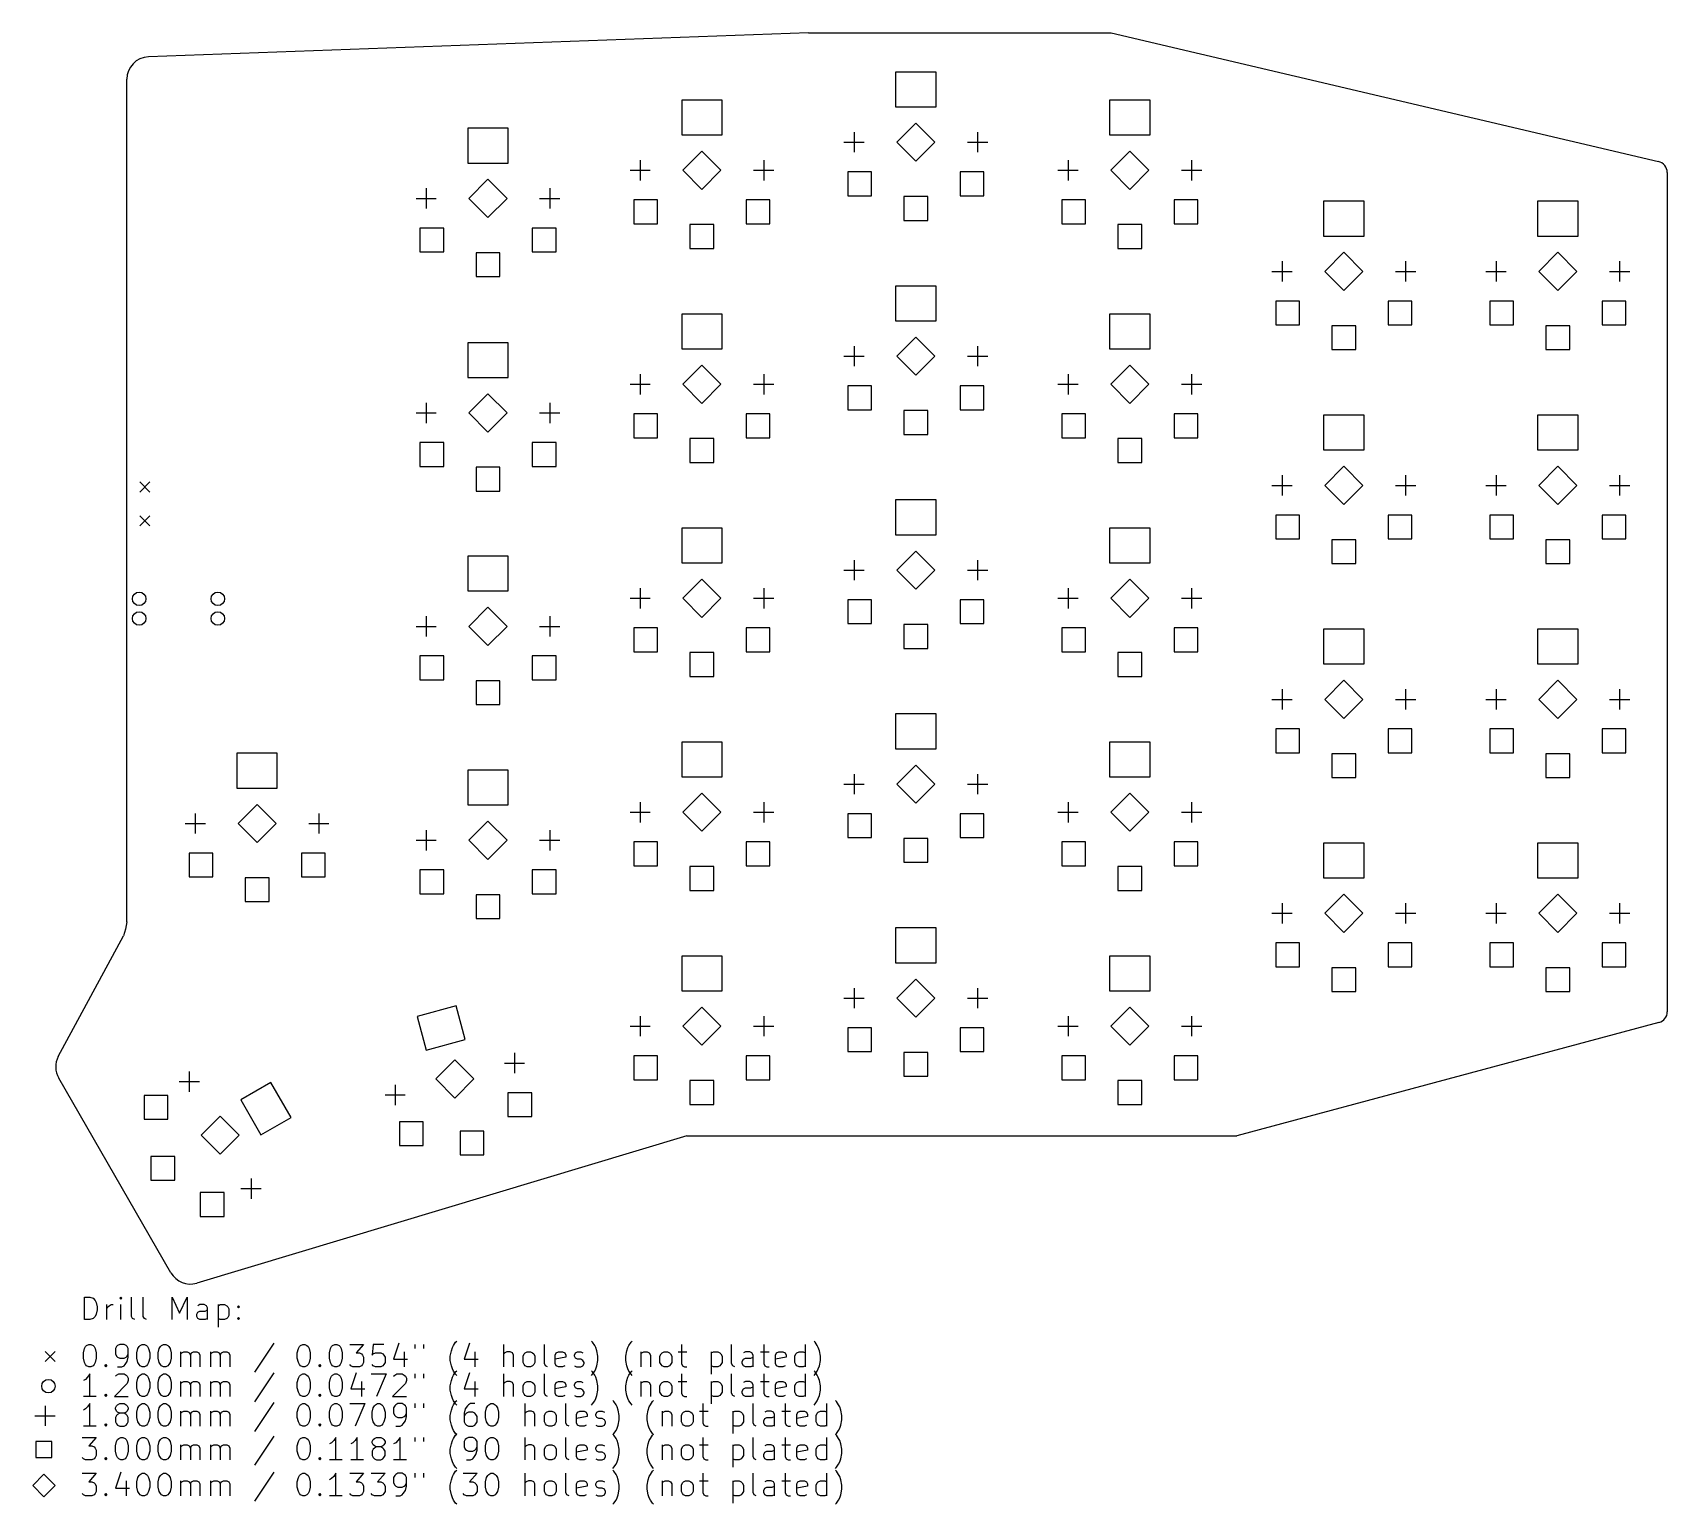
# Model space of a CAD drawing. Extents: x 80 to 226, y -166 to -35.
import ezdxf

# ---------------------------------------------------------------- set-up
doc = ezdxf.new("R2010")
doc.units = 0
doc.layers.add('BLACK', color=7, linetype='CONTINUOUS')

msp = doc.modelspace()

# ---------------------------------------------------------------- linework, layer by layer
at = {"layer": 'BLACK', "linetype": 'CONTINUOUS'}
for p, q in [((149.0972, -35.2491), (90.326655, -37.401345)), ((149.0972, -35.2491), (176.0472, -35.2491)), ((176.0472, -35.2491), (224.757209, -46.721203)), ((156.85, -38.751), (156.85, -41.851)), ((160.45, -38.751), (156.85, -38.751)), ((160.45, -41.851), (160.45, -38.751)), ((88.4, -114.403101), (88.4, -39.4)), ((137.8, -41.251), (137.8, -44.351)), ((141.4, -41.251), (137.8, -41.251)), ((141.4, -44.351), (141.4, -41.251)), ((156.85, -41.851), (160.45, -41.851)), ((175.9, -41.251), (175.9, -44.351)), ((179.5, -41.251), (175.9, -41.251)), ((179.5, -44.351), (179.5, -41.251)), ((158.65, -43.3), (156.95, -45)), ((160.35, -45), (158.65, -43.3)), ((118.75, -43.751), (118.75, -46.851)), ((122.35, -43.751), (118.75, -43.751)), ((122.35, -46.851), (122.35, -43.751)), ((137.8, -44.351), (141.4, -44.351)), ((152.25, -45), (154.05, -45)), ((153.15, -44.1), (153.15, -45.9)), ((156.95, -45), (158.65, -46.7)), ((158.65, -46.7), (160.35, -45)), ((163.25, -45), (165.05, -45)), ((164.15, -44.1), (164.15, -45.9)), ((175.9, -44.351), (179.5, -44.351)), ((139.6, -45.8), (137.9, -47.5)), ((141.3, -47.5), (139.6, -45.8)), ((177.7, -45.8), (176, -47.5)), ((179.4, -47.5), (177.7, -45.8)), ((118.75, -46.851), (122.35, -46.851)), ((133.2, -47.5), (135, -47.5)), ((134.1, -46.6), (134.1, -48.4)), ((137.9, -47.5), (139.6, -49.2)), ((139.6, -49.2), (141.3, -47.5)), ((144.2, -47.5), (146, -47.5)), ((145.1, -46.6), (145.1, -48.4)), ((154.71067, -47.63933), (152.58933, -47.63933)), ((152.58933, -47.63933), (152.58933, -49.76067)), ((154.71067, -49.76067), (154.71067, -47.63933)), ((164.71067, -47.63933), (162.58933, -47.63933)), ((162.58933, -47.63933), (162.58933, -49.76067)), ((164.71067, -49.76067), (164.71067, -47.63933)), ((171.3, -47.5), (173.1, -47.5)), ((172.2, -46.6), (172.2, -48.4)), ((176, -47.5), (177.7, -49.2)), ((177.7, -49.2), (179.4, -47.5)), ((182.3, -47.5), (184.1, -47.5)), ((183.2, -46.6), (183.2, -48.4)), ((225.55, -47.6995), (225.55, -122.407)), ((115.05, -49.1), (115.05, -50.9)), ((120.55, -48.3), (118.85, -50)), ((122.25, -50), (120.55, -48.3)), ((126.05, -49.1), (126.05, -50.9)), ((114.15, -50), (115.95, -50)), ((118.85, -50), (120.55, -51.7)), ((120.55, -51.7), (122.25, -50)), ((125.15, -50), (126.95, -50)), ((135.66067, -50.13933), (133.53933, -50.13933)), ((133.53933, -50.13933), (133.53933, -52.26067)), ((135.66067, -52.26067), (135.66067, -50.13933)), ((145.66067, -50.13933), (143.53933, -50.13933)), ((143.53933, -50.13933), (143.53933, -52.26067)), ((145.66067, -52.26067), (145.66067, -50.13933)), ((152.58933, -49.76067), (154.71067, -49.76067)), ((159.71067, -49.83933), (157.58933, -49.83933)), ((157.58933, -49.83933), (157.58933, -51.96067)), ((159.71067, -51.96067), (159.71067, -49.83933)), ((162.58933, -49.76067), (164.71067, -49.76067)), ((173.76067, -50.13933), (171.63933, -50.13933)), ((171.63933, -50.13933), (171.63933, -52.26067)), ((173.76067, -52.26067), (173.76067, -50.13933)), ((183.76067, -50.13933), (181.63933, -50.13933)), ((181.63933, -50.13933), (181.63933, -52.26067)), ((183.76067, -52.26067), (183.76067, -50.13933)), ((194.95, -50.251), (194.95, -53.351)), ((198.55, -50.251), (194.95, -50.251)), ((198.55, -53.351), (198.55, -50.251)), ((214, -50.251), (214, -53.351)), ((217.6, -50.251), (214, -50.251)), ((217.6, -53.351), (217.6, -50.251)), ((133.53933, -52.26067), (135.66067, -52.26067)), ((140.66067, -52.33933), (138.53933, -52.33933)), ((138.53933, -52.33933), (138.53933, -54.46067)), ((140.66067, -54.46067), (140.66067, -52.33933)), ((143.53933, -52.26067), (145.66067, -52.26067)), ((157.58933, -51.96067), (159.71067, -51.96067)), ((171.63933, -52.26067), (173.76067, -52.26067)), ((178.76067, -52.33933), (176.63933, -52.33933)), ((176.63933, -52.33933), (176.63933, -54.46067)), ((178.76067, -54.46067), (178.76067, -52.33933)), ((181.63933, -52.26067), (183.76067, -52.26067)), ((116.61067, -52.63933), (114.48933, -52.63933)), ((114.48933, -52.63933), (114.48933, -54.76067)), ((116.61067, -54.76067), (116.61067, -52.63933)), ((126.61067, -52.63933), (124.48933, -52.63933)), ((124.48933, -52.63933), (124.48933, -54.76067)), ((126.61067, -54.76067), (126.61067, -52.63933)), ((194.95, -53.351), (198.55, -53.351)), ((214, -53.351), (217.6, -53.351)), ((114.48933, -54.76067), (116.61067, -54.76067)), ((121.61067, -54.83933), (119.48933, -54.83933)), ((119.48933, -54.83933), (119.48933, -56.96067)), ((121.61067, -56.96067), (121.61067, -54.83933)), ((124.48933, -54.76067), (126.61067, -54.76067)), ((138.53933, -54.46067), (140.66067, -54.46067)), ((176.63933, -54.46067), (178.76067, -54.46067)), ((196.75, -54.8), (195.05, -56.5)), ((198.45, -56.5), (196.75, -54.8)), ((215.8, -54.8), (214.1, -56.5)), ((217.5, -56.5), (215.8, -54.8)), ((190.35, -56.5), (192.15, -56.5)), ((191.25, -55.6), (191.25, -57.4)), ((195.05, -56.5), (196.75, -58.2)), ((196.75, -58.2), (198.45, -56.5)), ((201.35, -56.5), (203.15, -56.5)), ((202.25, -55.6), (202.25, -57.4)), ((209.4, -56.5), (211.2, -56.5)), ((210.3, -55.6), (210.3, -57.4)), ((214.1, -56.5), (215.8, -58.2)), ((215.8, -58.2), (217.5, -56.5)), ((220.4, -56.5), (222.2, -56.5)), ((221.3, -55.6), (221.3, -57.4)), ((119.48933, -56.96067), (121.61067, -56.96067)), ((156.850001, -57.801), (156.850001, -60.901)), ((160.450001, -57.801), (156.850001, -57.801)), ((160.450001, -60.901), (160.450001, -57.801)), ((192.81067, -59.13933), (190.68933, -59.13933)), ((190.68933, -59.13933), (190.68933, -61.26067)), ((192.81067, -61.26067), (192.81067, -59.13933)), ((202.81067, -59.13933), (200.68933, -59.13933)), ((200.68933, -59.13933), (200.68933, -61.26067)), ((202.81067, -61.26067), (202.81067, -59.13933)), ((211.86067, -59.13933), (209.73933, -59.13933)), ((209.73933, -59.13933), (209.73933, -61.26067)), ((211.86067, -61.26067), (211.86067, -59.13933)), ((221.86067, -59.13933), (219.73933, -59.13933)), ((219.73933, -59.13933), (219.73933, -61.26067)), ((221.86067, -61.26067), (221.86067, -59.13933)), ((137.8, -60.301001), (137.8, -63.401001)), ((141.4, -60.301001), (137.8, -60.301001)), ((141.4, -63.401001), (141.4, -60.301001)), ((156.850001, -60.901), (160.450001, -60.901)), ((175.9, -60.301), (175.9, -63.401)), ((179.5, -60.301), (175.9, -60.301)), ((179.5, -63.401), (179.5, -60.301)), ((158.650001, -62.35), (156.950001, -64.05)), ((160.350001, -64.05), (158.650001, -62.35)), ((190.68933, -61.26067), (192.81067, -61.26067)), ((197.81067, -61.33933), (195.68933, -61.33933)), ((195.68933, -61.33933), (195.68933, -63.46067)), ((197.81067, -63.46067), (197.81067, -61.33933)), ((200.68933, -61.26067), (202.81067, -61.26067)), ((209.73933, -61.26067), (211.86067, -61.26067)), ((216.86067, -61.33933), (214.73933, -61.33933)), ((214.73933, -61.33933), (214.73933, -63.46067)), ((216.86067, -63.46067), (216.86067, -61.33933)), ((219.73933, -61.26067), (221.86067, -61.26067)), ((118.749999, -62.851), (118.749999, -65.951)), ((122.349999, -62.851), (118.749999, -62.851)), ((122.349999, -65.951), (122.349999, -62.851)), ((137.8, -63.401001), (141.4, -63.401001)), ((153.150001, -63.15), (153.150001, -64.95)), ((164.150001, -63.15), (164.150001, -64.95)), ((175.9, -63.401), (179.5, -63.401)), ((195.68933, -63.46067), (197.81067, -63.46067)), ((214.73933, -63.46067), (216.86067, -63.46067)), ((139.6, -64.850001), (137.9, -66.550001)), ((141.3, -66.550001), (139.6, -64.850001)), ((152.250001, -64.05), (154.050001, -64.05)), ((156.950001, -64.05), (158.650001, -65.75)), ((158.650001, -65.75), (160.350001, -64.05)), ((163.250001, -64.05), (165.050001, -64.05)), ((177.7, -64.85), (176, -66.55)), ((179.4, -66.55), (177.7, -64.85)), ((118.749999, -65.951), (122.349999, -65.951)), ((133.2, -66.550001), (135, -66.550001)), ((134.1, -65.650001), (134.1, -67.450001)), ((137.9, -66.550001), (139.6, -68.250001)), ((139.6, -68.250001), (141.3, -66.550001)), ((144.2, -66.550001), (146, -66.550001)), ((145.1, -65.650001), (145.1, -67.450001)), ((154.710671, -66.68933), (152.589331, -66.68933)), ((152.589331, -66.68933), (152.589331, -68.81067)), ((154.710671, -68.81067), (154.710671, -66.68933)), ((164.710671, -66.68933), (162.589331, -66.68933)), ((162.589331, -66.68933), (162.589331, -68.81067)), ((164.710671, -68.81067), (164.710671, -66.68933)), ((171.3, -66.55), (173.1, -66.55)), ((172.2, -65.65), (172.2, -67.45)), ((176, -66.55), (177.7, -68.25)), ((177.7, -68.25), (179.4, -66.55)), ((182.3, -66.55), (184.1, -66.55)), ((183.2, -65.65), (183.2, -67.45)), ((115.049999, -68.2), (115.049999, -70)), ((120.549999, -67.4), (118.849999, -69.1)), ((122.249999, -69.1), (120.549999, -67.4)), ((126.049999, -68.2), (126.049999, -70)), ((114.149999, -69.1), (115.949999, -69.1)), ((118.849999, -69.1), (120.549999, -70.8)), ((120.549999, -70.8), (122.249999, -69.1)), ((125.149999, -69.1), (126.949999, -69.1)), ((135.66067, -69.189331), (133.53933, -69.189331)), ((133.53933, -69.189331), (133.53933, -71.310671)), ((135.66067, -71.310671), (135.66067, -69.189331)), ((145.66067, -69.189331), (143.53933, -69.189331)), ((143.53933, -69.189331), (143.53933, -71.310671)), ((145.66067, -71.310671), (145.66067, -69.189331)), ((152.589331, -68.81067), (154.710671, -68.81067)), ((159.710671, -68.88933), (157.589331, -68.88933)), ((157.589331, -68.88933), (157.589331, -71.01067)), ((159.710671, -71.01067), (159.710671, -68.88933)), ((162.589331, -68.81067), (164.710671, -68.81067)), ((173.76067, -69.18933), (171.63933, -69.18933)), ((171.63933, -69.18933), (171.63933, -71.31067)), ((173.76067, -71.31067), (173.76067, -69.18933)), ((183.76067, -69.18933), (181.63933, -69.18933)), ((181.63933, -69.18933), (181.63933, -71.31067)), ((183.76067, -71.31067), (183.76067, -69.18933)), ((194.95, -69.300999), (194.95, -72.400999)), ((198.55, -69.300999), (194.95, -69.300999)), ((198.55, -72.400999), (198.55, -69.300999)), ((214, -69.301), (214, -72.401)), ((217.6, -69.301), (214, -69.301)), ((217.6, -72.401), (217.6, -69.301)), ((157.589331, -71.01067), (159.710671, -71.01067)), ((116.610669, -71.73933), (114.489329, -71.73933)), ((114.489329, -71.73933), (114.489329, -73.86067)), ((116.610669, -73.86067), (116.610669, -71.73933)), ((126.610669, -71.73933), (124.489329, -71.73933)), ((124.489329, -71.73933), (124.489329, -73.86067)), ((126.610669, -73.86067), (126.610669, -71.73933)), ((133.53933, -71.310671), (135.66067, -71.310671)), ((140.66067, -71.389331), (138.53933, -71.389331)), ((138.53933, -71.389331), (138.53933, -73.510671)), ((140.66067, -73.510671), (140.66067, -71.389331)), ((143.53933, -71.310671), (145.66067, -71.310671)), ((171.63933, -71.31067), (173.76067, -71.31067)), ((178.76067, -71.38933), (176.63933, -71.38933)), ((176.63933, -71.38933), (176.63933, -73.51067)), ((178.76067, -73.51067), (178.76067, -71.38933)), ((181.63933, -71.31067), (183.76067, -71.31067)), ((194.95, -72.400999), (198.55, -72.400999)), ((214, -72.401), (217.6, -72.401)), ((114.489329, -73.86067), (116.610669, -73.86067)), ((121.610669, -73.93933), (119.489329, -73.93933)), ((119.489329, -73.93933), (119.489329, -76.06067)), ((121.610669, -76.06067), (121.610669, -73.93933)), ((124.489329, -73.86067), (126.610669, -73.86067)), ((138.53933, -73.510671), (140.66067, -73.510671)), ((176.63933, -73.51067), (178.76067, -73.51067)), ((196.75, -73.849999), (195.05, -75.549999)), ((198.45, -75.549999), (196.75, -73.849999)), ((215.8, -73.85), (214.1, -75.55)), ((217.5, -75.55), (215.8, -73.85)), ((89.545, -75.25), (90.445, -76.15)), ((90.445, -75.25), (89.545, -76.15)), ((89.545, -75.25), (90.445, -76.15)), ((90.445, -75.25), (89.545, -76.15)), ((190.35, -75.549999), (192.15, -75.549999)), ((191.25, -74.649999), (191.25, -76.449999)), ((195.05, -75.549999), (196.75, -77.249999)), ((196.75, -77.249999), (198.45, -75.549999)), ((201.35, -75.549999), (203.15, -75.549999)), ((202.25, -74.649999), (202.25, -76.449999)), ((209.4, -75.55), (211.2, -75.55)), ((210.3, -74.65), (210.3, -76.45)), ((214.1, -75.55), (215.8, -77.25)), ((215.8, -77.25), (217.5, -75.55)), ((220.4, -75.55), (222.2, -75.55)), ((221.3, -74.65), (221.3, -76.45)), ((119.489329, -76.06067), (121.610669, -76.06067)), ((156.85, -76.851), (156.85, -79.951)), ((160.45, -76.851), (156.85, -76.851)), ((160.45, -79.951), (160.45, -76.851)), ((89.545, -78.25), (90.445, -79.15)), ((90.445, -78.25), (89.545, -79.15)), ((89.545, -78.25), (90.445, -79.15)), ((90.445, -78.25), (89.545, -79.15)), ((192.81067, -78.189329), (190.68933, -78.189329)), ((190.68933, -78.189329), (190.68933, -80.310669)), ((192.81067, -80.310669), (192.81067, -78.189329)), ((202.81067, -78.189329), (200.68933, -78.189329)), ((200.68933, -78.189329), (200.68933, -80.310669)), ((202.81067, -80.310669), (202.81067, -78.189329)), ((211.86067, -78.18933), (209.73933, -78.18933)), ((209.73933, -78.18933), (209.73933, -80.31067)), ((211.86067, -80.31067), (211.86067, -78.18933)), ((221.86067, -78.18933), (219.73933, -78.18933)), ((219.73933, -78.18933), (219.73933, -80.31067)), ((221.86067, -80.31067), (221.86067, -78.18933)), ((137.8, -79.351001), (137.8, -82.451001)), ((141.4, -79.351001), (137.8, -79.351001)), ((141.4, -82.451001), (141.4, -79.351001)), ((156.85, -79.951), (160.45, -79.951)), ((175.9, -79.351001), (175.9, -82.451001)), ((179.5, -79.351001), (175.9, -79.351001)), ((179.5, -82.451001), (179.5, -79.351001)), ((158.65, -81.4), (156.95, -83.1)), ((160.35, -83.1), (158.65, -81.4)), ((190.68933, -80.310669), (192.81067, -80.310669)), ((197.81067, -80.389329), (195.68933, -80.389329)), ((195.68933, -80.389329), (195.68933, -82.510669)), ((197.81067, -82.510669), (197.81067, -80.389329)), ((200.68933, -80.310669), (202.81067, -80.310669)), ((209.73933, -80.31067), (211.86067, -80.31067)), ((216.86067, -80.38933), (214.73933, -80.38933)), ((214.73933, -80.38933), (214.73933, -82.51067)), ((216.86067, -82.51067), (216.86067, -80.38933)), ((219.73933, -80.31067), (221.86067, -80.31067)), ((118.749999, -81.851), (118.749999, -84.951)), ((122.349999, -81.851), (118.749999, -81.851)), ((122.349999, -84.951), (122.349999, -81.851)), ((137.8, -82.451001), (141.4, -82.451001)), ((153.15, -82.2), (153.15, -84)), ((164.15, -82.2), (164.15, -84)), ((175.9, -82.451001), (179.5, -82.451001)), ((195.68933, -82.510669), (197.81067, -82.510669)), ((214.73933, -82.51067), (216.86067, -82.51067)), ((139.6, -83.900001), (137.9, -85.600001)), ((141.3, -85.600001), (139.6, -83.900001)), ((152.25, -83.1), (154.05, -83.1)), ((156.95, -83.1), (158.65, -84.8)), ((158.65, -84.8), (160.35, -83.1)), ((163.25, -83.1), (165.05, -83.1)), ((177.7, -83.900001), (176, -85.600001)), ((179.4, -85.600001), (177.7, -83.900001)), ((118.749999, -84.951), (122.349999, -84.951)), ((133.2, -85.600001), (135, -85.600001)), ((134.1, -84.700001), (134.1, -86.500001)), ((137.9, -85.600001), (139.6, -87.300001)), ((139.6, -87.300001), (141.3, -85.600001)), ((144.2, -85.600001), (146, -85.600001)), ((145.1, -84.700001), (145.1, -86.500001)), ((154.71067, -85.73933), (152.58933, -85.73933)), ((152.58933, -85.73933), (152.58933, -87.86067)), ((154.71067, -87.86067), (154.71067, -85.73933)), ((164.71067, -85.73933), (162.58933, -85.73933)), ((162.58933, -85.73933), (162.58933, -87.86067)), ((164.71067, -87.86067), (164.71067, -85.73933)), ((171.3, -85.600001), (173.1, -85.600001)), ((172.2, -84.700001), (172.2, -86.500001)), ((176, -85.600001), (177.7, -87.300001)), ((177.7, -87.300001), (179.4, -85.600001)), ((182.3, -85.600001), (184.1, -85.600001)), ((183.2, -84.700001), (183.2, -86.500001)), ((115.049999, -87.2), (115.049999, -89)), ((120.549999, -86.4), (118.849999, -88.1)), ((122.249999, -88.1), (120.549999, -86.4)), ((126.049999, -87.2), (126.049999, -89)), ((114.149999, -88.1), (115.949999, -88.1)), ((118.849999, -88.1), (120.549999, -89.8)), ((120.549999, -89.8), (122.249999, -88.1)), ((125.149999, -88.1), (126.949999, -88.1)), ((135.66067, -88.239331), (133.53933, -88.239331)), ((133.53933, -88.239331), (133.53933, -90.360671)), ((135.66067, -90.360671), (135.66067, -88.239331)), ((145.66067, -88.239331), (143.53933, -88.239331)), ((143.53933, -88.239331), (143.53933, -90.360671)), ((145.66067, -90.360671), (145.66067, -88.239331)), ((152.58933, -87.86067), (154.71067, -87.86067)), ((159.71067, -87.93933), (157.58933, -87.93933)), ((157.58933, -87.93933), (157.58933, -90.06067)), ((159.71067, -90.06067), (159.71067, -87.93933)), ((162.58933, -87.86067), (164.71067, -87.86067)), ((173.76067, -88.239331), (171.63933, -88.239331)), ((171.63933, -88.239331), (171.63933, -90.360671)), ((173.76067, -90.360671), (173.76067, -88.239331)), ((183.76067, -88.239331), (181.63933, -88.239331)), ((181.63933, -88.239331), (181.63933, -90.360671)), ((183.76067, -90.360671), (183.76067, -88.239331)), ((194.95, -88.351), (194.95, -91.451)), ((198.55, -88.351), (194.95, -88.351)), ((198.55, -91.451), (198.55, -88.351)), ((214, -88.351), (214, -91.451)), ((217.6, -88.351), (214, -88.351)), ((217.6, -91.451), (217.6, -88.351)), ((157.58933, -90.06067), (159.71067, -90.06067)), ((116.610669, -90.73933), (114.489329, -90.73933)), ((114.489329, -90.73933), (114.489329, -92.86067)), ((116.610669, -92.86067), (116.610669, -90.73933)), ((126.610669, -90.73933), (124.489329, -90.73933)), ((124.489329, -90.73933), (124.489329, -92.86067)), ((126.610669, -92.86067), (126.610669, -90.73933)), ((133.53933, -90.360671), (135.66067, -90.360671)), ((140.66067, -90.439331), (138.53933, -90.439331)), ((138.53933, -90.439331), (138.53933, -92.560671)), ((140.66067, -92.560671), (140.66067, -90.439331)), ((143.53933, -90.360671), (145.66067, -90.360671)), ((171.63933, -90.360671), (173.76067, -90.360671)), ((178.76067, -90.439331), (176.63933, -90.439331)), ((176.63933, -90.439331), (176.63933, -92.560671)), ((178.76067, -92.560671), (178.76067, -90.439331)), ((181.63933, -90.360671), (183.76067, -90.360671)), ((194.95, -91.451), (198.55, -91.451)), ((214, -91.451), (217.6, -91.451)), ((114.489329, -92.86067), (116.610669, -92.86067)), ((121.610669, -92.93933), (119.489329, -92.93933)), ((119.489329, -92.93933), (119.489329, -95.06067)), ((121.610669, -95.06067), (121.610669, -92.93933)), ((124.489329, -92.86067), (126.610669, -92.86067)), ((138.53933, -92.560671), (140.66067, -92.560671)), ((176.63933, -92.560671), (178.76067, -92.560671)), ((196.75, -92.9), (195.05, -94.6)), ((198.45, -94.6), (196.75, -92.9)), ((215.8, -92.9), (214.1, -94.6)), ((217.5, -94.6), (215.8, -92.9)), ((191.25, -93.7), (191.25, -95.5)), ((202.25, -93.7), (202.25, -95.5)), ((210.3, -93.7), (210.3, -95.5)), ((221.3, -93.7), (221.3, -95.5)), ((119.489329, -95.06067), (121.610669, -95.06067)), ((156.85, -95.901), (156.85, -99.001)), ((160.45, -95.901), (156.85, -95.901)), ((160.45, -99.001), (160.45, -95.901)), ((190.35, -94.6), (192.15, -94.6)), ((195.05, -94.6), (196.75, -96.3)), ((196.75, -96.3), (198.45, -94.6)), ((201.35, -94.6), (203.15, -94.6)), ((209.4, -94.6), (211.2, -94.6)), ((214.1, -94.6), (215.8, -96.3)), ((215.8, -96.3), (217.5, -94.6)), ((220.4, -94.6), (222.2, -94.6)), ((192.81067, -97.23933), (190.68933, -97.23933)), ((190.68933, -97.23933), (190.68933, -99.36067)), ((192.81067, -99.36067), (192.81067, -97.23933)), ((202.81067, -97.23933), (200.68933, -97.23933)), ((200.68933, -97.23933), (200.68933, -99.36067)), ((202.81067, -99.36067), (202.81067, -97.23933)), ((211.86067, -97.23933), (209.73933, -97.23933)), ((209.73933, -97.23933), (209.73933, -99.36067)), ((211.86067, -99.36067), (211.86067, -97.23933)), ((221.86067, -97.23933), (219.73933, -97.23933)), ((219.73933, -97.23933), (219.73933, -99.36067)), ((221.86067, -99.36067), (221.86067, -97.23933)), ((137.8, -98.401001), (137.8, -101.501001)), ((141.4, -98.401001), (137.8, -98.401001)), ((141.4, -101.501001), (141.4, -98.401001)), ((175.9, -98.401001), (175.9, -101.501001)), ((179.5, -98.401001), (175.9, -98.401001)), ((179.5, -101.501001), (179.5, -98.401001)), ((98.2, -99.401), (98.2, -102.501)), ((101.8, -99.401), (98.2, -99.401)), ((101.8, -102.501), (101.8, -99.401)), ((156.85, -99.001), (160.45, -99.001)), ((190.68933, -99.36067), (192.81067, -99.36067)), ((197.81067, -99.43933), (195.68933, -99.43933)), ((195.68933, -99.43933), (195.68933, -101.56067)), ((197.81067, -101.56067), (197.81067, -99.43933)), ((200.68933, -99.36067), (202.81067, -99.36067)), ((209.73933, -99.36067), (211.86067, -99.36067)), ((216.86067, -99.43933), (214.73933, -99.43933)), ((214.73933, -99.43933), (214.73933, -101.56067)), ((216.86067, -101.56067), (216.86067, -99.43933)), ((219.73933, -99.36067), (221.86067, -99.36067)), ((118.75, -100.901), (118.75, -104.001)), ((122.35, -100.901), (118.75, -100.901)), ((122.35, -104.001), (122.35, -100.901)), ((137.8, -101.501001), (141.4, -101.501001)), ((153.15, -101.25), (153.15, -103.05)), ((158.65, -100.45), (156.95, -102.15)), ((160.35, -102.15), (158.65, -100.45)), ((164.15, -101.25), (164.15, -103.05)), ((175.9, -101.501001), (179.5, -101.501001)), ((195.68933, -101.56067), (197.81067, -101.56067)), ((214.73933, -101.56067), (216.86067, -101.56067)), ((98.2, -102.501), (101.8, -102.501)), ((139.6, -102.950001), (137.9, -104.650001)), ((141.3, -104.650001), (139.6, -102.950001)), ((152.25, -102.15), (154.05, -102.15)), ((156.95, -102.15), (158.65, -103.85)), ((158.65, -103.85), (160.35, -102.15)), ((163.25, -102.15), (165.05, -102.15)), ((177.7, -102.950001), (176, -104.650001)), ((179.4, -104.650001), (177.7, -102.950001)), ((94.5, -104.75), (94.5, -106.55)), ((100, -103.95), (98.3, -105.65)), ((101.7, -105.65), (100, -103.95)), ((105.5, -104.75), (105.5, -106.55)), ((118.75, -104.001), (122.35, -104.001)), ((133.2, -104.650001), (135, -104.650001)), ((134.1, -103.750001), (134.1, -105.550001)), ((137.9, -104.650001), (139.6, -106.350001)), ((139.6, -106.350001), (141.3, -104.650001)), ((144.2, -104.650001), (146, -104.650001)), ((145.1, -103.750001), (145.1, -105.550001)), ((171.3, -104.650001), (173.1, -104.650001)), ((172.2, -103.750001), (172.2, -105.550001)), ((176, -104.650001), (177.7, -106.350001)), ((177.7, -106.350001), (179.4, -104.650001)), ((182.3, -104.650001), (184.1, -104.650001)), ((183.2, -103.750001), (183.2, -105.550001)), ((93.6, -105.65), (95.4, -105.65)), ((98.3, -105.65), (100, -107.35)), ((100, -107.35), (101.7, -105.65)), ((104.6, -105.65), (106.4, -105.65)), ((120.55, -105.45), (118.85, -107.15)), ((122.25, -107.15), (120.55, -105.45)), ((154.71067, -104.78933), (152.58933, -104.78933)), ((152.58933, -104.78933), (152.58933, -106.91067)), ((154.71067, -106.91067), (154.71067, -104.78933)), ((164.71067, -104.78933), (162.58933, -104.78933)), ((162.58933, -104.78933), (162.58933, -106.91067)), ((164.71067, -106.91067), (164.71067, -104.78933)), ((114.15, -107.15), (115.95, -107.15)), ((115.05, -106.25), (115.05, -108.05)), ((118.85, -107.15), (120.55, -108.85)), ((120.55, -108.85), (122.25, -107.15)), ((125.15, -107.15), (126.95, -107.15)), ((126.05, -106.25), (126.05, -108.05)), ((135.66067, -107.289331), (133.53933, -107.289331)), ((133.53933, -107.289331), (133.53933, -109.410671)), ((135.66067, -109.410671), (135.66067, -107.289331)), ((145.66067, -107.289331), (143.53933, -107.289331)), ((143.53933, -107.289331), (143.53933, -109.410671)), ((145.66067, -109.410671), (145.66067, -107.289331)), ((152.58933, -106.91067), (154.71067, -106.91067)), ((159.71067, -106.98933), (157.58933, -106.98933)), ((157.58933, -106.98933), (157.58933, -109.11067)), ((159.71067, -109.11067), (159.71067, -106.98933)), ((162.58933, -106.91067), (164.71067, -106.91067)), ((173.76067, -107.289331), (171.63933, -107.289331)), ((171.63933, -107.289331), (171.63933, -109.410671)), ((173.76067, -109.410671), (173.76067, -107.289331)), ((183.76067, -107.289331), (181.63933, -107.289331)), ((181.63933, -107.289331), (181.63933, -109.410671)), ((183.76067, -109.410671), (183.76067, -107.289331)), ((194.95, -107.401), (194.95, -110.501)), ((198.55, -107.401), (194.95, -107.401)), ((198.55, -110.501), (198.55, -107.401)), ((214, -107.401), (214, -110.501)), ((217.6, -107.401), (214, -107.401)), ((217.6, -110.501), (217.6, -107.401)), ((96.06067, -108.28933), (93.93933, -108.28933)), ((93.93933, -108.28933), (93.93933, -110.41067)), ((96.06067, -110.41067), (96.06067, -108.28933)), ((106.06067, -108.28933), (103.93933, -108.28933)), ((103.93933, -108.28933), (103.93933, -110.41067)), ((106.06067, -110.41067), (106.06067, -108.28933)), ((157.58933, -109.11067), (159.71067, -109.11067)), ((93.93933, -110.41067), (96.06067, -110.41067)), ((101.06067, -110.48933), (98.93933, -110.48933)), ((98.93933, -110.48933), (98.93933, -112.61067)), ((101.06067, -112.61067), (101.06067, -110.48933)), ((103.93933, -110.41067), (106.06067, -110.41067)), ((116.61067, -109.78933), (114.48933, -109.78933)), ((114.48933, -109.78933), (114.48933, -111.91067)), ((116.61067, -111.91067), (116.61067, -109.78933)), ((126.61067, -109.78933), (124.48933, -109.78933)), ((124.48933, -109.78933), (124.48933, -111.91067)), ((126.61067, -111.91067), (126.61067, -109.78933)), ((133.53933, -109.410671), (135.66067, -109.410671)), ((140.66067, -109.489331), (138.53933, -109.489331)), ((138.53933, -109.489331), (138.53933, -111.610671)), ((140.66067, -111.610671), (140.66067, -109.489331)), ((143.53933, -109.410671), (145.66067, -109.410671)), ((171.63933, -109.410671), (173.76067, -109.410671)), ((178.76067, -109.489331), (176.63933, -109.489331)), ((176.63933, -109.489331), (176.63933, -111.610671)), ((178.76067, -111.610671), (178.76067, -109.489331)), ((181.63933, -109.410671), (183.76067, -109.410671)), ((194.95, -110.501), (198.55, -110.501)), ((214, -110.501), (217.6, -110.501)), ((114.48933, -111.91067), (116.61067, -111.91067)), ((121.61067, -111.98933), (119.48933, -111.98933)), ((119.48933, -111.98933), (119.48933, -114.11067)), ((121.61067, -114.11067), (121.61067, -111.98933)), ((124.48933, -111.91067), (126.61067, -111.91067)), ((138.53933, -111.610671), (140.66067, -111.610671)), ((176.63933, -111.610671), (178.76067, -111.610671)), ((196.75, -111.95), (195.05, -113.65)), ((198.45, -113.65), (196.75, -111.95)), ((215.8, -111.95), (214.1, -113.65)), ((217.5, -113.65), (215.8, -111.95)), ((98.93933, -112.61067), (101.06067, -112.61067)), ((191.25, -112.75), (191.25, -114.55)), ((202.25, -112.75), (202.25, -114.55)), ((210.3, -112.75), (210.3, -114.55)), ((221.3, -112.75), (221.3, -114.55)), ((88.4, -114.403101), (88.2972, -115.0531)), ((119.48933, -114.11067), (121.61067, -114.11067)), ((156.85, -114.951), (156.85, -118.051)), ((160.45, -114.951), (156.85, -114.951)), ((160.45, -118.051), (160.45, -114.951)), ((190.35, -113.65), (192.15, -113.65)), ((195.05, -113.65), (196.75, -115.35)), ((196.75, -115.35), (198.45, -113.65)), ((201.35, -113.65), (203.15, -113.65)), ((209.4, -113.65), (211.2, -113.65)), ((214.1, -113.65), (215.8, -115.35)), ((215.8, -115.35), (217.5, -113.65)), ((220.4, -113.65), (222.2, -113.65)), ((82.290056, -126.397417), (88.0972, -115.6531)), ((88.2972, -115.0531), (88.0972, -115.6531)), ((192.81067, -116.28933), (190.68933, -116.28933)), ((190.68933, -116.28933), (190.68933, -118.41067)), ((192.81067, -118.41067), (192.81067, -116.28933)), ((202.81067, -116.28933), (200.68933, -116.28933)), ((200.68933, -116.28933), (200.68933, -118.41067)), ((202.81067, -118.41067), (202.81067, -116.28933)), ((211.86067, -116.28933), (209.73933, -116.28933)), ((209.73933, -116.28933), (209.73933, -118.41067)), ((211.86067, -118.41067), (211.86067, -116.28933)), ((221.86067, -116.28933), (219.73933, -116.28933)), ((219.73933, -116.28933), (219.73933, -118.41067)), ((221.86067, -118.41067), (221.86067, -116.28933)), ((137.799999, -117.451), (137.799999, -120.551)), ((141.399999, -117.451), (137.799999, -117.451)), ((141.399999, -120.551), (141.399999, -117.451)), ((175.9, -117.450999), (175.9, -120.550999)), ((179.5, -117.450999), (175.9, -117.450999)), ((179.5, -120.550999), (179.5, -117.450999)), ((156.85, -118.051), (160.45, -118.051)), ((190.68933, -118.41067), (192.81067, -118.41067)), ((197.81067, -118.48933), (195.68933, -118.48933)), ((195.68933, -118.48933), (195.68933, -120.61067)), ((197.81067, -120.61067), (197.81067, -118.48933)), ((200.68933, -118.41067), (202.81067, -118.41067)), ((209.73933, -118.41067), (211.86067, -118.41067)), ((216.86067, -118.48933), (214.73933, -118.48933)), ((214.73933, -118.48933), (214.73933, -120.61067)), ((216.86067, -120.61067), (216.86067, -118.48933)), ((219.73933, -118.41067), (221.86067, -118.41067)), ((137.799999, -120.551), (141.399999, -120.551)), ((153.15, -120.3), (153.15, -122.1)), ((158.65, -119.5), (156.95, -121.2)), ((160.35, -121.2), (158.65, -119.5)), ((164.15, -120.3), (164.15, -122.1)), ((175.9, -120.550999), (179.5, -120.550999)), ((195.68933, -120.61067), (197.81067, -120.61067)), ((214.73933, -120.61067), (216.86067, -120.61067)), ((117.721306, -121.898055), (114.243973, -122.829804)), ((118.523645, -124.892425), (117.721306, -121.898055)), ((139.599999, -122), (137.899999, -123.7)), ((141.299999, -123.7), (139.599999, -122)), ((152.25, -121.2), (154.05, -121.2)), ((156.95, -121.2), (158.65, -122.9)), ((158.65, -122.9), (160.35, -121.2)), ((163.25, -121.2), (165.05, -121.2)), ((177.7, -121.999999), (176, -123.699999)), ((179.4, -123.699999), (177.7, -121.999999)), ((114.243973, -122.829804), (115.046312, -125.824174)), ((133.199999, -123.7), (134.999999, -123.7)), ((134.099999, -122.8), (134.099999, -124.6)), ((137.899999, -123.7), (139.599999, -125.4)), ((139.599999, -125.4), (141.299999, -123.7)), ((144.199999, -123.7), (145.999999, -123.7)), ((145.099999, -122.8), (145.099999, -124.6)), ((171.3, -123.699999), (173.1, -123.699999)), ((172.2, -122.799999), (172.2, -124.599999)), ((176, -123.699999), (177.7, -125.399999)), ((177.7, -125.399999), (179.4, -123.699999)), ((182.3, -123.699999), (184.1, -123.699999)), ((183.2, -122.799999), (183.2, -124.599999)), ((224.80938, -123.372775), (187.225, -133.4495)), ((115.046312, -125.824174), (118.523645, -124.892425)), ((154.71067, -123.83933), (152.58933, -123.83933)), ((152.58933, -123.83933), (152.58933, -125.96067)), ((154.71067, -125.96067), (154.71067, -123.83933)), ((164.71067, -123.83933), (162.58933, -123.83933)), ((162.58933, -123.83933), (162.58933, -125.96067)), ((164.71067, -125.96067), (164.71067, -123.83933)), ((122.912592, -126.076495), (122.912592, -127.876495)), ((135.660669, -126.33933), (133.539329, -126.33933)), ((133.539329, -126.33933), (133.539329, -128.46067)), ((135.660669, -128.46067), (135.660669, -126.33933)), ((145.660669, -126.33933), (143.539329, -126.33933)), ((143.539329, -126.33933), (143.539329, -128.46067)), ((145.660669, -128.46067), (145.660669, -126.33933)), ((152.58933, -125.96067), (154.71067, -125.96067)), ((159.71067, -126.03933), (157.58933, -126.03933)), ((157.58933, -126.03933), (157.58933, -128.16067)), ((159.71067, -128.16067), (159.71067, -126.03933)), ((162.58933, -125.96067), (164.71067, -125.96067)), ((173.76067, -126.339329), (171.63933, -126.339329)), ((171.63933, -126.339329), (171.63933, -128.460669)), ((173.76067, -128.460669), (173.76067, -126.339329)), ((183.76067, -126.339329), (181.63933, -126.339329)), ((181.63933, -126.339329), (181.63933, -128.460669)), ((183.76067, -128.460669), (183.76067, -126.339329)), ((93.96, -127.73686), (93.96, -129.53686)), ((117.6, -126.7), (115.9, -128.4)), ((119.3, -128.4), (117.6, -126.7)), ((122.012592, -126.976495), (123.812592, -126.976495)), ((92.331436, -145.654671), (82.341192, -128.315144)), ((93.06, -128.63686), (94.86, -128.63686)), ((101.221793, -128.716654), (98.537114, -130.266654)), ((103.021793, -131.834346), (101.221793, -128.716654)), ((112.287408, -128.923505), (112.287408, -130.723505)), ((115.9, -128.4), (117.6, -130.1)), ((117.6, -130.1), (119.3, -128.4)), ((133.539329, -128.46067), (135.660669, -128.46067)), ((140.660669, -128.53933), (138.539329, -128.53933)), ((138.539329, -128.53933), (138.539329, -130.66067)), ((140.660669, -130.66067), (140.660669, -128.53933)), ((143.539329, -128.46067), (145.660669, -128.46067)), ((157.58933, -128.16067), (159.71067, -128.16067)), ((171.63933, -128.460669), (173.76067, -128.460669)), ((178.76067, -128.539329), (176.63933, -128.539329)), ((176.63933, -128.539329), (176.63933, -130.660669)), ((178.76067, -130.660669), (178.76067, -128.539329)), ((181.63933, -128.460669), (183.76067, -128.460669)), ((92.066376, -129.859203), (89.945036, -129.859203)), ((89.945036, -129.859203), (89.945036, -131.980543)), ((92.066376, -131.980543), (92.066376, -129.859203)), ((98.537114, -130.266654), (100.337114, -133.384346)), ((111.387408, -129.823505), (113.187408, -129.823505)), ((124.44793, -129.61916), (122.32659, -129.61916)), ((122.32659, -129.61916), (122.32659, -131.7405)), ((124.44793, -131.7405), (124.44793, -129.61916)), ((138.539329, -130.66067), (140.660669, -130.66067)), ((176.63933, -130.660669), (178.76067, -130.660669)), ((89.945036, -131.980543), (92.066376, -131.980543)), ((96.71, -131.7), (95.01, -133.4)), ((98.41, -133.4), (96.71, -131.7)), ((100.337114, -133.384346), (103.021793, -131.834346)), ((114.788671, -132.207351), (112.667331, -132.207351)), ((112.667331, -132.207351), (112.667331, -134.328691)), ((114.788671, -134.328691), (114.788671, -132.207351)), ((122.32659, -131.7405), (124.44793, -131.7405)), ((138.251328, -133.4495), (94.62, -146.5795)), ((95.01, -133.4), (96.71, -135.1)), ((96.71, -135.1), (98.41, -133.4)), ((120.187702, -133.038292), (118.066362, -133.038292)), ((118.066362, -133.038292), (118.066362, -135.159632)), ((120.187702, -135.159632), (120.187702, -133.038292)), ((138.251328, -133.4495), (187.225, -133.4495)), ((92.66112, -135.28933), (90.53978, -135.28933)), ((90.53978, -135.28933), (90.53978, -137.41067)), ((92.66112, -137.41067), (92.66112, -135.28933)), ((112.667331, -134.328691), (114.788671, -134.328691)), ((118.066362, -135.159632), (120.187702, -135.159632)), ((90.53978, -137.41067), (92.66112, -137.41067)), ((98.56, -138.16314), (100.36, -138.16314)), ((99.46, -137.26314), (99.46, -139.06314)), ((97.066376, -138.519457), (94.945036, -138.519457)), ((94.945036, -138.519457), (94.945036, -140.640797)), ((97.066376, -140.640797), (97.066376, -138.519457)), ((94.945036, -140.640797), (97.066376, -140.640797)), ((84.627839, -149.822734), (84.627839, -147.822734)), ((84.627839, -147.822734), (85.104029, -147.822734)), ((85.104029, -147.822734), (85.389744, -147.917972)), ((85.389744, -147.917972), (85.58022, -148.108448)), ((85.58022, -148.108448), (85.675458, -148.298924)), ((85.675458, -148.298924), (85.770696, -148.679876)), ((87.865934, -147.822734), (87.770696, -147.917972)), ((87.770696, -147.917972), (87.865934, -148.01321)), ((87.961172, -147.917972), (87.865934, -147.822734)), ((87.865934, -147.822734), (87.865934, -148.01321)), ((87.865934, -148.01321), (87.961172, -147.917972)), ((88.818315, -149.537019), (88.818315, -147.822734)), ((89.865934, -149.537019), (89.865934, -147.822734)), ((92.437363, -149.822734), (92.437363, -147.822734)), ((92.437363, -147.822734), (93.10403, -149.251305)), ((93.10403, -149.251305), (93.770696, -147.822734)), ((93.770696, -147.822734), (93.770696, -149.822734)), ((85.104029, -149.822734), (84.627839, -149.822734)), ((85.389744, -149.727496), (85.104029, -149.822734)), ((85.58022, -149.537019), (85.389744, -149.727496)), ((85.675458, -149.346543), (85.58022, -149.537019)), ((85.770696, -148.965591), (85.675458, -149.346543)), ((85.770696, -148.679876), (85.770696, -148.965591)), ((86.627839, -149.822734), (86.627839, -148.4894)), ((86.627839, -148.870353), (86.723077, -148.679876)), ((86.723077, -148.679876), (86.818315, -148.584638)), ((86.818315, -148.584638), (87.008791, -148.4894)), ((87.008791, -148.4894), (87.199268, -148.4894)), ((87.865934, -149.822734), (87.865934, -148.4894)), ((88.913553, -149.727496), (88.818315, -149.537019)), ((89.104029, -149.822734), (88.913553, -149.727496)), ((89.961172, -149.727496), (89.865934, -149.537019)), ((90.151648, -149.822734), (89.961172, -149.727496)), ((94.627839, -149.346543), (94.723077, -149.156067)), ((94.627839, -149.537019), (94.627839, -149.346543)), ((94.723077, -149.727496), (94.627839, -149.537019)), ((94.913553, -148.4894), (94.723077, -148.584638)), ((94.723077, -149.156067), (94.913553, -149.060829)), ((94.913553, -149.822734), (94.723077, -149.727496)), ((95.294506, -148.4894), (94.913553, -148.4894)), ((94.913553, -149.060829), (95.389744, -149.060829)), ((95.389744, -149.822734), (94.913553, -149.822734)), ((95.484982, -148.584638), (95.294506, -148.4894)), ((95.389744, -149.060829), (95.58022, -148.965591)), ((95.58022, -149.727496), (95.389744, -149.822734)), ((95.58022, -148.775115), (95.484982, -148.584638)), ((95.58022, -149.822734), (95.58022, -148.775115)), ((96.532601, -148.4894), (96.532601, -150.4894)), ((96.532601, -148.584638), (96.723077, -148.4894)), ((96.723077, -149.822734), (96.532601, -149.727496)), ((96.723077, -148.4894), (97.10403, -148.4894)), ((97.10403, -149.822734), (96.723077, -149.822734)), ((97.10403, -148.4894), (97.294506, -148.584638)), ((97.294506, -149.727496), (97.10403, -149.822734)), ((97.294506, -148.584638), (97.389744, -148.679876)), ((97.389744, -149.632257), (97.294506, -149.727496)), ((97.389744, -148.679876), (97.484982, -148.870353)), ((97.484982, -149.441781), (97.389744, -149.632257)), ((97.484982, -148.870353), (97.484982, -149.441781)), ((98.246887, -148.679876), (98.342125, -148.584638)), ((98.342125, -148.775115), (98.246887, -148.679876)), ((98.246887, -149.727496), (98.342125, -149.632257)), ((98.342125, -149.822734), (98.246887, -149.727496)), ((98.342125, -148.584638), (98.437363, -148.679876)), ((98.342125, -148.584638), (98.342125, -148.775115)), ((98.437363, -148.679876), (98.342125, -148.775115)), ((98.342125, -149.632257), (98.437363, -149.727496)), ((98.342125, -149.632257), (98.342125, -149.822734)), ((98.437363, -149.727496), (98.342125, -149.822734)), ((81.120071, -152.657896), (82.020071, -153.557896)), ((82.020071, -152.657896), (81.120071, -153.557896)), ((84.532601, -152.784638), (84.627839, -152.403686)), ((84.532601, -153.260829), (84.532601, -152.784638)), ((84.627839, -152.403686), (84.723077, -152.21321)), ((84.723077, -152.21321), (84.818315, -152.117972)), ((84.818315, -152.117972), (85.008791, -152.022734)), ((85.008791, -152.022734), (85.199268, -152.022734)), ((85.199268, -152.022734), (85.389744, -152.117972)), ((85.389744, -152.117972), (85.484982, -152.21321)), ((85.484982, -152.21321), (85.58022, -152.403686)), ((85.58022, -152.403686), (85.675458, -152.784638)), ((85.675458, -152.784638), (85.675458, -153.260829)), ((87.484982, -152.21321), (87.389744, -152.403686)), ((87.389744, -152.403686), (87.389744, -152.879876)), ((87.58022, -152.117972), (87.484982, -152.21321)), ((87.770696, -152.022734), (87.58022, -152.117972)), ((88.151649, -152.022734), (87.770696, -152.022734)), ((88.342125, -152.117972), (88.151649, -152.022734)), ((88.437363, -152.21321), (88.342125, -152.117972)), ((88.532601, -152.403686), (88.437363, -152.21321)), ((88.532601, -153.165591), (88.532601, -152.403686)), ((89.294506, -152.784638), (89.389744, -152.403686)), ((89.294506, -153.260829), (89.294506, -152.784638)), ((89.389744, -152.403686), (89.484982, -152.21321)), ((89.484982, -152.21321), (89.58022, -152.117972)), ((89.58022, -152.117972), (89.770696, -152.022734)), ((89.770696, -152.022734), (89.961173, -152.022734)), ((89.961173, -152.022734), (90.151649, -152.117972)), ((90.151649, -152.117972), (90.246887, -152.21321)), ((90.246887, -152.21321), (90.342125, -152.403686)), ((90.342125, -152.403686), (90.437363, -152.784638)), ((90.437363, -152.784638), (90.437363, -153.260829)), ((91.199268, -152.784638), (91.294506, -152.403686)), ((91.199268, -153.260829), (91.199268, -152.784638)), ((91.294506, -152.403686), (91.389744, -152.21321)), ((91.389744, -152.21321), (91.484982, -152.117972)), ((91.484982, -152.117972), (91.675458, -152.022734)), ((91.675458, -152.022734), (91.865935, -152.022734)), ((91.865935, -152.022734), (92.056411, -152.117972)), ((92.056411, -152.117972), (92.151649, -152.21321)), ((92.151649, -152.21321), (92.246887, -152.403686)), ((92.246887, -152.403686), (92.342125, -152.784638)), ((92.342125, -152.784638), (92.342125, -153.260829)), ((93.199268, -154.022734), (93.199268, -152.6894)), ((93.199268, -152.879876), (93.294506, -152.784638)), ((93.294506, -152.784638), (93.484982, -152.6894)), ((93.484982, -152.6894), (93.770697, -152.6894)), ((93.770697, -152.6894), (93.961173, -152.784638)), ((93.961173, -152.784638), (94.056411, -152.975115)), ((94.056411, -152.975115), (94.151649, -152.784638)), ((94.151649, -152.784638), (94.342125, -152.6894)), ((94.342125, -152.6894), (94.627839, -152.6894)), ((94.627839, -152.6894), (94.818316, -152.784638)), ((94.818316, -152.784638), (94.913554, -152.975115)), ((95.865935, -154.022734), (95.865935, -152.6894)), ((95.865935, -152.879876), (95.961173, -152.784638)), ((95.961173, -152.784638), (96.151649, -152.6894)), ((96.151649, -152.6894), (96.437364, -152.6894)), ((96.437364, -152.6894), (96.62784, -152.784638)), ((96.62784, -152.784638), (96.723078, -152.975115)), ((96.723078, -152.975115), (96.818316, -152.784638)), ((96.818316, -152.784638), (97.008792, -152.6894)), ((97.008792, -152.6894), (97.294506, -152.6894)), ((97.294506, -152.6894), (97.484983, -152.784638)), ((97.484983, -152.784638), (97.580221, -152.975115)), ((101.484983, -151.927496), (99.770698, -154.498924)), ((103.580222, -152.784638), (103.67546, -152.403686)), ((103.580222, -153.260829), (103.580222, -152.784638)), ((103.67546, -152.403686), (103.770698, -152.21321)), ((103.770698, -152.21321), (103.865936, -152.117972)), ((103.865936, -152.117972), (104.056412, -152.022734)), ((104.056412, -152.022734), (104.246889, -152.022734)), ((104.246889, -152.022734), (104.437365, -152.117972)), ((104.437365, -152.117972), (104.532603, -152.21321)), ((104.532603, -152.21321), (104.627841, -152.403686)), ((104.627841, -152.403686), (104.723079, -152.784638)), ((104.723079, -152.784638), (104.723079, -153.260829)), ((106.437365, -152.784638), (106.532603, -152.403686)), ((106.437365, -153.260829), (106.437365, -152.784638)), ((106.532603, -152.403686), (106.627841, -152.21321)), ((106.627841, -152.21321), (106.723079, -152.117972)), ((106.723079, -152.117972), (106.913555, -152.022734)), ((106.913555, -152.022734), (107.104032, -152.022734)), ((107.104032, -152.022734), (107.294508, -152.117972)), ((107.294508, -152.117972), (107.389746, -152.21321)), ((107.389746, -152.21321), (107.484984, -152.403686)), ((107.484984, -152.403686), (107.580222, -152.784638)), ((107.580222, -152.784638), (107.580222, -153.260829)), ((108.246889, -152.022734), (109.484984, -152.022734)), ((109.484984, -152.022734), (108.818317, -152.784638)), ((108.818317, -152.784638), (109.104032, -152.784638)), ((109.104032, -152.784638), (109.294508, -152.879876)), ((110.342127, -152.022734), (110.246889, -152.975115)), ((111.294508, -152.022734), (110.342127, -152.022734)), ((110.342127, -152.879876), (110.532603, -152.784638)), ((110.532603, -152.784638), (111.008794, -152.784638)), ((111.008794, -152.784638), (111.19927, -152.879876)), ((112.627841, -151.927496), (112.151651, -153.356067)), ((113.104032, -152.6894), (113.104032, -154.022734)), ((114.056413, -152.022734), (114.056413, -152.403686)), ((114.818318, -152.022734), (114.818318, -152.403686)), ((117.199271, -153.070353), (117.294509, -152.594162)), ((117.294509, -152.594162), (117.389747, -152.308448)), ((117.389747, -152.308448), (117.484985, -152.117972)), ((117.484985, -152.117972), (117.675461, -151.832257)), ((117.675461, -151.832257), (117.7707, -151.737019)), ((118.913556, -151.927496), (118.437366, -153.356067)), ((119.389747, -152.6894), (119.389747, -154.022734)), ((121.961176, -154.022734), (121.961176, -152.022734)), ((122.056414, -152.784638), (121.961176, -152.879876)), ((122.24689, -152.6894), (122.056414, -152.784638)), ((122.532605, -152.6894), (122.24689, -152.6894)), ((122.723081, -152.784638), (122.532605, -152.6894)), ((122.818319, -152.975115), (122.723081, -152.784638)), ((123.7707, -152.879876), (123.865938, -152.784638)), ((123.865938, -152.784638), (124.056414, -152.6894)), ((124.056414, -152.6894), (124.342129, -152.6894)), ((124.342129, -152.6894), (124.532605, -152.784638)), ((124.532605, -152.784638), (124.627843, -152.879876)), ((125.580224, -153.737019), (125.580224, -152.022734)), ((126.532605, -152.975115), (126.627843, -152.784638)), ((126.627843, -152.784638), (126.818319, -152.6894)), ((126.818319, -152.6894), (127.199272, -152.6894)), ((127.199272, -152.6894), (127.389748, -152.784638)), ((127.389748, -152.784638), (127.484986, -152.975115)), ((128.246891, -152.975115), (128.342129, -152.784638)), ((128.342129, -152.784638), (128.532605, -152.6894)), ((128.532605, -152.6894), (128.818319, -152.6894)), ((128.818319, -152.6894), (129.008796, -152.784638)), ((129.865939, -151.832257), (129.770701, -151.737019)), ((130.056415, -152.117972), (129.865939, -151.832257)), ((130.151653, -152.308448), (130.056415, -152.117972)), ((130.246891, -152.594162), (130.151653, -152.308448)), ((130.342129, -153.070353), (130.246891, -152.594162)), ((132.81832, -153.070353), (132.913558, -152.594162)), ((132.913558, -152.594162), (133.008796, -152.308448)), ((133.008796, -152.308448), (133.104034, -152.117972)), ((133.104034, -152.117972), (133.29451, -151.832257)), ((133.29451, -151.832257), (133.389749, -151.737019)), ((134.151653, -152.6894), (134.151653, -154.022734)), ((134.151653, -152.879876), (134.246891, -152.784638)), ((134.246891, -152.784638), (134.437367, -152.6894)), ((134.437367, -152.6894), (134.723082, -152.6894)), ((134.723082, -152.6894), (134.913558, -152.784638)), ((134.913558, -152.784638), (135.008796, -152.975115)), ((135.961177, -152.879876), (136.056415, -152.784638)), ((136.056415, -152.784638), (136.246891, -152.6894)), ((136.246891, -152.6894), (136.532606, -152.6894)), ((136.532606, -152.6894), (136.723082, -152.784638)), ((136.723082, -152.784638), (136.81832, -152.879876)), ((137.484987, -152.6894), (138.246891, -152.6894)), ((137.770701, -152.022734), (137.770701, -153.737019)), ((140.437368, -152.6894), (140.437368, -154.6894)), ((140.437368, -152.784638), (140.627844, -152.6894)), ((140.627844, -152.6894), (141.008797, -152.6894)), ((141.008797, -152.6894), (141.199273, -152.784638)), ((141.199273, -152.784638), (141.294511, -152.879876)), ((142.246892, -153.737019), (142.246892, -152.022734)), ((143.484987, -152.6894), (143.294511, -152.784638)), ((143.86594, -152.6894), (143.484987, -152.6894)), ((144.056416, -152.784638), (143.86594, -152.6894)), ((144.151654, -152.975115), (144.056416, -152.784638)), ((144.818321, -152.6894), (145.580225, -152.6894)), ((145.104035, -152.022734), (145.104035, -153.737019)), ((146.151654, -152.975115), (146.246892, -152.784638)), ((146.246892, -152.784638), (146.437368, -152.6894)), ((146.437368, -152.6894), (146.818321, -152.6894)), ((146.818321, -152.6894), (147.008797, -152.784638)), ((147.008797, -152.784638), (147.104035, -152.975115)), ((147.961178, -152.879876), (148.056416, -152.784638)), ((148.056416, -152.784638), (148.246892, -152.6894)), ((148.246892, -152.6894), (148.627845, -152.6894)), ((148.627845, -152.6894), (148.818321, -152.784638)), ((148.818321, -154.022734), (148.818321, -152.022734)), ((149.675464, -151.832257), (149.580226, -151.737019)), ((149.86594, -152.117972), (149.675464, -151.832257)), ((149.961178, -152.308448), (149.86594, -152.117972)), ((150.056416, -152.594162), (149.961178, -152.308448)), ((150.151654, -153.070353), (150.056416, -152.594162)), ((84.627839, -153.641781), (84.532601, -153.260829)), ((84.723077, -153.832257), (84.627839, -153.641781)), ((84.818315, -153.927496), (84.723077, -153.832257)), ((85.008791, -154.022734), (84.818315, -153.927496)), ((85.199268, -154.022734), (85.008791, -154.022734)), ((85.389744, -153.927496), (85.199268, -154.022734)), ((85.484982, -153.832257), (85.389744, -153.927496)), ((85.58022, -153.641781), (85.484982, -153.832257)), ((85.675458, -153.260829), (85.58022, -153.641781)), ((86.437363, -153.927496), (86.532601, -153.832257)), ((86.532601, -154.022734), (86.437363, -153.927496)), ((86.532601, -153.832257), (86.627839, -153.927496)), ((86.532601, -153.832257), (86.532601, -154.022734)), ((86.627839, -153.927496), (86.532601, -154.022734)), ((87.389744, -152.879876), (87.484982, -153.070353)), ((87.484982, -153.070353), (87.58022, -153.165591)), ((87.58022, -153.165591), (87.770696, -153.260829)), ((87.58022, -154.022734), (87.961172, -154.022734)), ((87.770696, -153.260829), (88.151649, -153.260829)), ((87.961172, -154.022734), (88.151649, -153.927496)), ((88.151649, -153.260829), (88.342125, -153.165591)), ((88.151649, -153.927496), (88.246887, -153.832257)), ((88.246887, -153.832257), (88.437363, -153.546543)), ((88.342125, -153.165591), (88.437363, -153.070353)), ((88.437363, -153.070353), (88.532601, -152.879876)), ((88.437363, -153.546543), (88.532601, -153.165591)), ((89.389744, -153.641781), (89.294506, -153.260829)), ((89.484982, -153.832257), (89.389744, -153.641781)), ((89.58022, -153.927496), (89.484982, -153.832257)), ((89.770696, -154.022734), (89.58022, -153.927496)), ((89.961173, -154.022734), (89.770696, -154.022734)), ((90.151649, -153.927496), (89.961173, -154.022734)), ((90.246887, -153.832257), (90.151649, -153.927496)), ((90.342125, -153.641781), (90.246887, -153.832257)), ((90.437363, -153.260829), (90.342125, -153.641781)), ((91.294506, -153.641781), (91.199268, -153.260829)), ((91.389744, -153.832257), (91.294506, -153.641781)), ((91.484982, -153.927496), (91.389744, -153.832257)), ((91.675458, -154.022734), (91.484982, -153.927496)), ((91.865935, -154.022734), (91.675458, -154.022734)), ((92.056411, -153.927496), (91.865935, -154.022734)), ((92.151649, -153.832257), (92.056411, -153.927496)), ((92.246887, -153.641781), (92.151649, -153.832257)), ((92.342125, -153.260829), (92.246887, -153.641781)), ((94.056411, -152.975115), (94.056411, -154.022734)), ((94.913554, -152.975115), (94.913554, -154.022734)), ((96.723078, -152.975115), (96.723078, -154.022734)), ((97.580221, -152.975115), (97.580221, -154.022734)), ((103.67546, -153.641781), (103.580222, -153.260829)), ((103.770698, -153.832257), (103.67546, -153.641781)), ((103.865936, -153.927496), (103.770698, -153.832257)), ((104.056412, -154.022734), (103.865936, -153.927496)), ((104.246889, -154.022734), (104.056412, -154.022734)), ((104.437365, -153.927496), (104.246889, -154.022734)), ((104.532603, -153.832257), (104.437365, -153.927496)), ((104.627841, -153.641781), (104.532603, -153.832257)), ((104.723079, -153.260829), (104.627841, -153.641781)), ((105.484984, -153.927496), (105.580222, -153.832257)), ((105.580222, -154.022734), (105.484984, -153.927496)), ((105.580222, -153.832257), (105.67546, -153.927496)), ((105.580222, -153.832257), (105.580222, -154.022734)), ((105.67546, -153.927496), (105.580222, -154.022734)), ((106.532603, -153.641781), (106.437365, -153.260829)), ((106.627841, -153.832257), (106.532603, -153.641781)), ((106.723079, -153.927496), (106.627841, -153.832257)), ((106.913555, -154.022734), (106.723079, -153.927496)), ((107.104032, -154.022734), (106.913555, -154.022734)), ((107.294508, -153.927496), (107.104032, -154.022734)), ((107.389746, -153.832257), (107.294508, -153.927496)), ((107.484984, -153.641781), (107.389746, -153.832257)), ((107.580222, -153.260829), (107.484984, -153.641781)), ((108.342127, -153.927496), (108.246889, -153.832257)), ((108.532603, -154.022734), (108.342127, -153.927496)), ((109.104032, -154.022734), (108.532603, -154.022734)), ((109.294508, -153.927496), (109.104032, -154.022734)), ((109.294508, -152.879876), (109.389746, -152.975115)), ((109.389746, -153.832257), (109.294508, -153.927496)), ((109.389746, -152.975115), (109.484984, -153.165591)), ((109.484984, -153.641781), (109.389746, -153.832257)), ((109.484984, -153.165591), (109.484984, -153.641781)), ((110.246889, -152.975115), (110.342127, -152.879876)), ((110.342127, -153.927496), (110.246889, -153.832257)), ((110.532603, -154.022734), (110.342127, -153.927496)), ((111.008794, -154.022734), (110.532603, -154.022734)), ((111.19927, -153.927496), (111.008794, -154.022734)), ((111.19927, -152.879876), (111.294508, -152.975115)), ((111.294508, -153.832257), (111.19927, -153.927496)), ((111.294508, -152.975115), (111.389746, -153.165591)), ((111.389746, -153.641781), (111.294508, -153.832257)), ((111.389746, -153.165591), (111.389746, -153.641781)), ((112.151651, -153.356067), (113.389746, -153.356067)), ((117.199271, -153.451305), (117.199271, -153.070353)), ((117.294509, -153.927496), (117.199271, -153.451305)), ((117.389747, -154.21321), (117.294509, -153.927496)), ((117.484985, -154.403686), (117.389747, -154.21321)), ((118.437366, -153.356067), (119.675461, -153.356067)), ((122.818319, -154.022734), (122.818319, -152.975115)), ((123.675462, -153.070353), (123.7707, -152.879876)), ((123.675462, -153.641781), (123.675462, -153.070353)), ((123.7707, -153.832257), (123.675462, -153.641781)), ((123.865938, -153.927496), (123.7707, -153.832257)), ((124.056414, -154.022734), (123.865938, -153.927496)), ((124.342129, -154.022734), (124.056414, -154.022734)), ((124.532605, -153.927496), (124.342129, -154.022734)), ((124.627843, -153.832257), (124.532605, -153.927496)), ((124.627843, -152.879876), (124.723081, -153.070353)), ((124.723081, -153.641781), (124.627843, -153.832257)), ((124.723081, -153.070353), (124.723081, -153.641781)), ((125.675462, -153.927496), (125.580224, -153.737019)), ((125.865938, -154.022734), (125.675462, -153.927496)), ((126.532605, -153.737019), (126.532605, -152.975115)), ((127.484986, -153.165591), (126.532605, -153.356067)), ((126.627843, -153.927496), (126.532605, -153.737019)), ((126.818319, -154.022734), (126.627843, -153.927496)), ((127.199272, -154.022734), (126.818319, -154.022734)), ((127.389748, -153.927496), (127.199272, -154.022734)), ((127.484986, -152.975115), (127.484986, -153.165591)), ((128.246891, -153.070353), (128.246891, -152.975115)), ((128.342129, -153.260829), (128.246891, -153.070353)), ((128.246891, -153.927496), (128.437367, -154.022734)), ((128.532605, -153.356067), (128.342129, -153.260829)), ((128.437367, -154.022734), (128.818319, -154.022734)), ((128.818319, -153.356067), (128.532605, -153.356067)), ((129.008796, -153.451305), (128.818319, -153.356067)), ((128.818319, -154.022734), (129.008796, -153.927496)), ((129.104034, -153.641781), (129.008796, -153.451305)), ((129.008796, -153.927496), (129.104034, -153.737019)), ((129.104034, -153.737019), (129.104034, -153.641781)), ((130.056415, -154.403686), (130.151653, -154.21321)), ((130.151653, -154.21321), (130.246891, -153.927496)), ((130.246891, -153.927496), (130.342129, -153.451305)), ((130.342129, -153.451305), (130.342129, -153.070353)), ((132.81832, -153.451305), (132.81832, -153.070353)), ((132.913558, -153.927496), (132.81832, -153.451305)), ((133.008796, -154.21321), (132.913558, -153.927496)), ((133.104034, -154.403686), (133.008796, -154.21321)), ((135.008796, -152.975115), (135.008796, -154.022734)), ((135.865939, -153.070353), (135.961177, -152.879876)), ((135.865939, -153.641781), (135.865939, -153.070353)), ((135.961177, -153.832257), (135.865939, -153.641781)), ((136.056415, -153.927496), (135.961177, -153.832257)), ((136.246891, -154.022734), (136.056415, -153.927496)), ((136.532606, -154.022734), (136.246891, -154.022734)), ((136.723082, -153.927496), (136.532606, -154.022734)), ((136.81832, -153.832257), (136.723082, -153.927496)), ((136.81832, -152.879876), (136.913558, -153.070353)), ((136.913558, -153.641781), (136.81832, -153.832257)), ((136.913558, -153.070353), (136.913558, -153.641781)), ((137.770701, -153.737019), (137.865939, -153.927496)), ((137.865939, -153.927496), (138.056415, -154.022734)), ((138.056415, -154.022734), (138.246891, -154.022734)), ((140.627844, -154.022734), (140.437368, -153.927496)), ((141.008797, -154.022734), (140.627844, -154.022734)), ((141.199273, -153.927496), (141.008797, -154.022734)), ((141.294511, -153.832257), (141.199273, -153.927496)), ((141.294511, -152.879876), (141.389749, -153.070353)), ((141.389749, -153.641781), (141.294511, -153.832257)), ((141.389749, -153.070353), (141.389749, -153.641781)), ((142.34213, -153.927496), (142.246892, -153.737019)), ((142.532606, -154.022734), (142.34213, -153.927496)), ((143.199273, -153.546543), (143.294511, -153.356067)), ((143.199273, -153.737019), (143.199273, -153.546543)), ((143.294511, -153.927496), (143.199273, -153.737019)), ((143.294511, -153.356067), (143.484987, -153.260829)), ((143.484987, -154.022734), (143.294511, -153.927496)), ((143.484987, -153.260829), (143.961178, -153.260829)), ((143.961178, -154.022734), (143.484987, -154.022734)), ((143.961178, -153.260829), (144.151654, -153.165591)), ((144.151654, -153.927496), (143.961178, -154.022734)), ((144.151654, -154.022734), (144.151654, -152.975115)), ((145.104035, -153.737019), (145.199273, -153.927496)), ((145.199273, -153.927496), (145.389749, -154.022734)), ((145.389749, -154.022734), (145.580225, -154.022734)), ((146.151654, -153.737019), (146.151654, -152.975115)), ((147.104035, -153.165591), (146.151654, -153.356067)), ((146.246892, -153.927496), (146.151654, -153.737019)), ((146.437368, -154.022734), (146.246892, -153.927496)), ((146.818321, -154.022734), (146.437368, -154.022734)), ((147.008797, -153.927496), (146.818321, -154.022734)), ((147.104035, -152.975115), (147.104035, -153.165591)), ((147.86594, -153.070353), (147.961178, -152.879876)), ((147.86594, -153.641781), (147.86594, -153.070353)), ((147.961178, -153.832257), (147.86594, -153.641781)), ((148.056416, -153.927496), (147.961178, -153.832257)), ((148.246892, -154.022734), (148.056416, -153.927496)), ((148.627845, -154.022734), (148.246892, -154.022734)), ((148.818321, -153.927496), (148.627845, -154.022734)), ((149.86594, -154.403686), (149.961178, -154.21321)), ((149.961178, -154.21321), (150.056416, -153.927496)), ((150.056416, -153.927496), (150.151654, -153.451305)), ((150.151654, -153.451305), (150.151654, -153.070353)), ((84.723077, -155.138924), (84.532601, -155.234162)), ((84.913553, -154.948448), (84.723077, -155.138924)), ((85.104029, -154.662734), (84.913553, -154.948448)), ((85.104029, -156.662734), (85.104029, -154.662734)), ((88.437363, -155.519876), (87.294506, -156.662734)), ((87.389744, -154.85321), (87.484982, -154.757972)), ((87.484982, -154.757972), (87.675458, -154.662734)), ((87.675458, -154.662734), (88.151649, -154.662734)), ((88.151649, -154.662734), (88.342125, -154.757972)), ((88.342125, -154.757972), (88.437363, -154.85321)), ((88.437363, -154.85321), (88.532601, -155.043686)), ((88.532601, -155.234162), (88.437363, -155.519876)), ((88.532601, -155.043686), (88.532601, -155.234162)), ((89.294506, -155.424638), (89.389744, -155.043686)), ((89.294506, -155.900829), (89.294506, -155.424638)), ((89.389744, -155.043686), (89.484982, -154.85321)), ((89.484982, -154.85321), (89.58022, -154.757972)), ((89.58022, -154.757972), (89.770696, -154.662734)), ((89.770696, -154.662734), (89.961173, -154.662734)), ((89.961173, -154.662734), (90.151649, -154.757972)), ((90.151649, -154.757972), (90.246887, -154.85321)), ((90.246887, -154.85321), (90.342125, -155.043686)), ((90.342125, -155.043686), (90.437363, -155.424638)), ((90.437363, -155.424638), (90.437363, -155.900829)), ((91.199268, -155.424638), (91.294506, -155.043686)), ((91.199268, -155.900829), (91.199268, -155.424638)), ((91.294506, -155.043686), (91.389744, -154.85321)), ((91.389744, -154.85321), (91.484982, -154.757972)), ((91.484982, -154.757972), (91.675458, -154.662734)), ((91.675458, -154.662734), (91.865935, -154.662734)), ((91.865935, -154.662734), (92.056411, -154.757972)), ((92.056411, -154.757972), (92.151649, -154.85321)), ((92.151649, -154.85321), (92.246887, -155.043686)), ((92.246887, -155.043686), (92.342125, -155.424638)), ((92.342125, -155.424638), (92.342125, -155.900829)), ((93.199268, -156.662734), (93.199268, -155.3294)), ((93.199268, -155.519876), (93.294506, -155.424638)), ((93.294506, -155.424638), (93.484982, -155.3294)), ((93.484982, -155.3294), (93.770697, -155.3294)), ((93.770697, -155.3294), (93.961173, -155.424638)), ((93.961173, -155.424638), (94.056411, -155.615115)), ((94.056411, -155.615115), (94.151649, -155.424638)), ((94.056411, -155.615115), (94.056411, -156.662734)), ((94.151649, -155.424638), (94.342125, -155.3294)), ((94.342125, -155.3294), (94.627839, -155.3294)), ((94.627839, -155.3294), (94.818316, -155.424638)), ((94.818316, -155.424638), (94.913554, -155.615115)), ((94.913554, -155.615115), (94.913554, -156.662734)), ((95.865935, -156.662734), (95.865935, -155.3294)), ((95.865935, -155.519876), (95.961173, -155.424638)), ((95.961173, -155.424638), (96.151649, -155.3294)), ((96.151649, -155.3294), (96.437364, -155.3294)), ((96.437364, -155.3294), (96.62784, -155.424638)), ((96.62784, -155.424638), (96.723078, -155.615115)), ((96.723078, -155.615115), (96.818316, -155.424638)), ((96.723078, -155.615115), (96.723078, -156.662734)), ((96.818316, -155.424638), (97.008792, -155.3294)), ((97.008792, -155.3294), (97.294506, -155.3294)), ((97.294506, -155.3294), (97.484983, -155.424638)), ((97.484983, -155.424638), (97.580221, -155.615115)), ((97.580221, -155.615115), (97.580221, -156.662734)), ((101.484983, -154.567496), (99.770698, -157.138924)), ((103.580222, -155.424638), (103.67546, -155.043686)), ((103.580222, -155.900829), (103.580222, -155.424638)), ((103.67546, -155.043686), (103.770698, -154.85321)), ((103.770698, -154.85321), (103.865936, -154.757972)), ((103.865936, -154.757972), (104.056412, -154.662734)), ((104.056412, -154.662734), (104.246889, -154.662734)), ((104.246889, -154.662734), (104.437365, -154.757972)), ((104.437365, -154.757972), (104.532603, -154.85321)), ((104.532603, -154.85321), (104.627841, -155.043686)), ((104.627841, -155.043686), (104.723079, -155.424638)), ((104.723079, -155.424638), (104.723079, -155.900829)), ((106.437365, -155.424638), (106.532603, -155.043686)), ((106.437365, -155.900829), (106.437365, -155.424638)), ((106.532603, -155.043686), (106.627841, -154.85321)), ((106.627841, -154.85321), (106.723079, -154.757972)), ((106.723079, -154.757972), (106.913555, -154.662734)), ((106.913555, -154.662734), (107.104032, -154.662734)), ((107.104032, -154.662734), (107.294508, -154.757972)), ((107.294508, -154.757972), (107.389746, -154.85321)), ((107.389746, -154.85321), (107.484984, -155.043686)), ((107.484984, -155.043686), (107.580222, -155.424638)), ((107.580222, -155.424638), (107.580222, -155.900829)), ((108.818317, -154.567496), (108.342127, -155.996067)), ((109.294508, -155.3294), (109.294508, -156.662734)), ((110.151651, -154.662734), (111.484984, -154.662734)), ((111.484984, -154.662734), (110.627841, -156.662734)), ((113.19927, -155.519876), (112.056413, -156.662734)), ((112.151651, -154.85321), (112.246889, -154.757972)), ((112.246889, -154.757972), (112.437365, -154.662734)), ((112.437365, -154.662734), (112.913556, -154.662734)), ((112.913556, -154.662734), (113.104032, -154.757972)), ((113.104032, -154.757972), (113.19927, -154.85321)), ((113.19927, -154.85321), (113.294508, -155.043686)), ((113.294508, -155.234162), (113.19927, -155.519876)), ((113.294508, -155.043686), (113.294508, -155.234162)), ((114.056413, -154.662734), (114.056413, -155.043686)), ((114.818318, -154.662734), (114.818318, -155.043686)), ((117.199271, -155.710353), (117.294509, -155.234162)), ((117.199271, -156.091305), (117.199271, -155.710353)), ((117.294509, -155.234162), (117.389747, -154.948448)), ((117.389747, -154.948448), (117.484985, -154.757972)), ((117.675461, -154.6894), (117.484985, -154.403686)), ((117.484985, -154.757972), (117.675461, -154.472257)), ((117.675461, -154.472257), (117.7707, -154.377019)), ((117.7707, -154.784638), (117.675461, -154.6894)), ((118.913556, -154.567496), (118.437366, -155.996067)), ((119.389747, -155.3294), (119.389747, -156.662734)), ((121.961176, -156.662734), (121.961176, -154.662734)), ((122.056414, -155.424638), (121.961176, -155.519876)), ((122.24689, -155.3294), (122.056414, -155.424638)), ((122.532605, -155.3294), (122.24689, -155.3294)), ((122.723081, -155.424638), (122.532605, -155.3294)), ((122.818319, -155.615115), (122.723081, -155.424638)), ((122.818319, -156.662734), (122.818319, -155.615115)), ((123.675462, -155.710353), (123.7707, -155.519876)), ((123.675462, -156.281781), (123.675462, -155.710353)), ((123.7707, -155.519876), (123.865938, -155.424638)), ((123.865938, -155.424638), (124.056414, -155.3294)), ((124.056414, -155.3294), (124.342129, -155.3294)), ((124.342129, -155.3294), (124.532605, -155.424638)), ((124.532605, -155.424638), (124.627843, -155.519876)), ((124.627843, -155.519876), (124.723081, -155.710353)), ((124.723081, -155.710353), (124.723081, -156.281781)), ((125.580224, -156.377019), (125.580224, -154.662734)), ((126.532605, -155.615115), (126.627843, -155.424638)), ((126.532605, -156.377019), (126.532605, -155.615115)), ((126.627843, -155.424638), (126.818319, -155.3294)), ((126.818319, -155.3294), (127.199272, -155.3294)), ((127.199272, -155.3294), (127.389748, -155.424638)), ((127.389748, -155.424638), (127.484986, -155.615115)), ((127.484986, -155.615115), (127.484986, -155.805591)), ((128.246891, -155.615115), (128.342129, -155.424638)), ((128.246891, -155.710353), (128.246891, -155.615115)), ((128.342129, -155.900829), (128.246891, -155.710353)), ((128.342129, -155.424638), (128.532605, -155.3294)), ((128.532605, -155.3294), (128.818319, -155.3294)), ((128.818319, -155.3294), (129.008796, -155.424638)), ((129.865939, -154.472257), (129.770701, -154.377019)), ((129.770701, -154.784638), (129.865939, -154.6894)), ((129.865939, -154.6894), (130.056415, -154.403686)), ((130.056415, -154.757972), (129.865939, -154.472257)), ((130.151653, -154.948448), (130.056415, -154.757972)), ((130.246891, -155.234162), (130.151653, -154.948448)), ((130.342129, -155.710353), (130.246891, -155.234162)), ((130.342129, -156.091305), (130.342129, -155.710353)), ((132.81832, -155.710353), (132.913558, -155.234162)), ((132.81832, -156.091305), (132.81832, -155.710353)), ((132.913558, -155.234162), (133.008796, -154.948448)), ((133.008796, -154.948448), (133.104034, -154.757972)), ((133.29451, -154.6894), (133.104034, -154.403686)), ((133.104034, -154.757972), (133.29451, -154.472257)), ((133.29451, -154.472257), (133.389749, -154.377019)), ((133.389749, -154.784638), (133.29451, -154.6894)), ((134.151653, -155.3294), (134.151653, -156.662734)), ((134.151653, -155.519876), (134.246891, -155.424638)), ((134.246891, -155.424638), (134.437367, -155.3294)), ((134.437367, -155.3294), (134.723082, -155.3294)), ((134.723082, -155.3294), (134.913558, -155.424638)), ((134.913558, -155.424638), (135.008796, -155.615115)), ((135.008796, -155.615115), (135.008796, -156.662734)), ((135.865939, -155.710353), (135.961177, -155.519876)), ((135.865939, -156.281781), (135.865939, -155.710353)), ((135.961177, -155.519876), (136.056415, -155.424638)), ((136.056415, -155.424638), (136.246891, -155.3294)), ((136.246891, -155.3294), (136.532606, -155.3294)), ((136.532606, -155.3294), (136.723082, -155.424638)), ((136.723082, -155.424638), (136.81832, -155.519876)), ((136.81832, -155.519876), (136.913558, -155.710353)), ((136.913558, -155.710353), (136.913558, -156.281781)), ((137.484987, -155.3294), (138.246891, -155.3294)), ((137.770701, -154.662734), (137.770701, -156.377019)), ((140.437368, -155.3294), (140.437368, -157.3294)), ((140.437368, -155.424638), (140.627844, -155.3294)), ((140.627844, -155.3294), (141.008797, -155.3294)), ((141.008797, -155.3294), (141.199273, -155.424638)), ((141.199273, -155.424638), (141.294511, -155.519876)), ((141.294511, -155.519876), (141.389749, -155.710353)), ((141.389749, -155.710353), (141.389749, -156.281781)), ((142.246892, -156.377019), (142.246892, -154.662734)), ((143.484987, -155.3294), (143.294511, -155.424638)), ((143.86594, -155.3294), (143.484987, -155.3294)), ((144.056416, -155.424638), (143.86594, -155.3294)), ((144.151654, -155.615115), (144.056416, -155.424638)), ((144.151654, -156.662734), (144.151654, -155.615115)), ((144.818321, -155.3294), (145.580225, -155.3294)), ((145.104035, -154.662734), (145.104035, -156.377019)), ((146.151654, -155.615115), (146.246892, -155.424638)), ((146.151654, -156.377019), (146.151654, -155.615115)), ((146.246892, -155.424638), (146.437368, -155.3294)), ((146.437368, -155.3294), (146.818321, -155.3294)), ((146.818321, -155.3294), (147.008797, -155.424638)), ((147.008797, -155.424638), (147.104035, -155.615115)), ((147.104035, -155.615115), (147.104035, -155.805591)), ((147.86594, -155.710353), (147.961178, -155.519876)), ((147.86594, -156.281781), (147.86594, -155.710353)), ((147.961178, -155.519876), (148.056416, -155.424638)), ((148.056416, -155.424638), (148.246892, -155.3294)), ((148.246892, -155.3294), (148.627845, -155.3294)), ((148.627845, -155.3294), (148.818321, -155.424638)), ((148.818321, -156.662734), (148.818321, -154.662734)), ((149.675464, -154.472257), (149.580226, -154.377019)), ((149.580226, -154.784638), (149.675464, -154.6894)), ((149.675464, -154.6894), (149.86594, -154.403686)), ((149.86594, -154.757972), (149.675464, -154.472257)), ((149.961178, -154.948448), (149.86594, -154.757972)), ((150.056416, -155.234162), (149.961178, -154.948448)), ((150.151654, -155.710353), (150.056416, -155.234162)), ((150.151654, -156.091305), (150.151654, -155.710353)), ((85.675458, -156.662734), (84.532601, -156.662734)), ((86.437363, -156.567496), (86.532601, -156.472257)), ((86.532601, -156.662734), (86.437363, -156.567496)), ((86.532601, -156.472257), (86.627839, -156.567496)), ((86.532601, -156.472257), (86.532601, -156.662734)), ((86.627839, -156.567496), (86.532601, -156.662734)), ((87.294506, -156.662734), (88.532601, -156.662734)), ((89.389744, -156.281781), (89.294506, -155.900829)), ((89.484982, -156.472257), (89.389744, -156.281781)), ((89.58022, -156.567496), (89.484982, -156.472257)), ((89.770696, -156.662734), (89.58022, -156.567496)), ((89.961173, -156.662734), (89.770696, -156.662734)), ((90.151649, -156.567496), (89.961173, -156.662734)), ((90.246887, -156.472257), (90.151649, -156.567496)), ((90.342125, -156.281781), (90.246887, -156.472257)), ((90.437363, -155.900829), (90.342125, -156.281781)), ((91.294506, -156.281781), (91.199268, -155.900829)), ((91.389744, -156.472257), (91.294506, -156.281781)), ((91.484982, -156.567496), (91.389744, -156.472257)), ((91.675458, -156.662734), (91.484982, -156.567496)), ((91.865935, -156.662734), (91.675458, -156.662734)), ((92.056411, -156.567496), (91.865935, -156.662734)), ((92.151649, -156.472257), (92.056411, -156.567496)), ((92.246887, -156.281781), (92.151649, -156.472257)), ((92.342125, -155.900829), (92.246887, -156.281781)), ((103.67546, -156.281781), (103.580222, -155.900829)), ((103.770698, -156.472257), (103.67546, -156.281781)), ((103.865936, -156.567496), (103.770698, -156.472257)), ((104.056412, -156.662734), (103.865936, -156.567496)), ((104.246889, -156.662734), (104.056412, -156.662734)), ((104.437365, -156.567496), (104.246889, -156.662734)), ((104.532603, -156.472257), (104.437365, -156.567496)), ((104.627841, -156.281781), (104.532603, -156.472257)), ((104.723079, -155.900829), (104.627841, -156.281781)), ((105.484984, -156.567496), (105.580222, -156.472257)), ((105.580222, -156.662734), (105.484984, -156.567496)), ((105.580222, -156.472257), (105.67546, -156.567496)), ((105.580222, -156.472257), (105.580222, -156.662734)), ((105.67546, -156.567496), (105.580222, -156.662734)), ((106.532603, -156.281781), (106.437365, -155.900829)), ((106.627841, -156.472257), (106.532603, -156.281781)), ((106.723079, -156.567496), (106.627841, -156.472257)), ((106.913555, -156.662734), (106.723079, -156.567496)), ((107.104032, -156.662734), (106.913555, -156.662734)), ((107.294508, -156.567496), (107.104032, -156.662734)), ((107.389746, -156.472257), (107.294508, -156.567496)), ((107.484984, -156.281781), (107.389746, -156.472257)), ((107.580222, -155.900829), (107.484984, -156.281781)), ((108.342127, -155.996067), (109.580222, -155.996067)), ((112.056413, -156.662734), (113.294508, -156.662734)), ((117.294509, -156.567496), (117.199271, -156.091305)), ((117.389747, -156.85321), (117.294509, -156.567496)), ((117.484985, -157.043686), (117.389747, -156.85321)), ((117.675461, -157.3294), (117.484985, -157.043686)), ((117.484985, -157.397972), (117.675461, -157.112257)), ((117.675461, -157.112257), (117.7707, -157.017019)), ((118.437366, -155.996067), (119.675461, -155.996067)), ((123.7707, -156.472257), (123.675462, -156.281781)), ((123.865938, -156.567496), (123.7707, -156.472257)), ((124.056414, -156.662734), (123.865938, -156.567496)), ((124.342129, -156.662734), (124.056414, -156.662734)), ((124.532605, -156.567496), (124.342129, -156.662734)), ((124.627843, -156.472257), (124.532605, -156.567496)), ((124.723081, -156.281781), (124.627843, -156.472257)), ((125.675462, -156.567496), (125.580224, -156.377019)), ((125.865938, -156.662734), (125.675462, -156.567496)), ((127.484986, -155.805591), (126.532605, -155.996067)), ((126.627843, -156.567496), (126.532605, -156.377019)), ((126.818319, -156.662734), (126.627843, -156.567496)), ((127.199272, -156.662734), (126.818319, -156.662734)), ((127.389748, -156.567496), (127.199272, -156.662734)), ((128.246891, -156.567496), (128.437367, -156.662734)), ((128.532605, -155.996067), (128.342129, -155.900829)), ((128.437367, -156.662734), (128.818319, -156.662734)), ((128.818319, -155.996067), (128.532605, -155.996067)), ((129.008796, -156.091305), (128.818319, -155.996067)), ((128.818319, -156.662734), (129.008796, -156.567496)), ((129.104034, -156.281781), (129.008796, -156.091305)), ((129.008796, -156.567496), (129.104034, -156.377019)), ((129.104034, -156.377019), (129.104034, -156.281781)), ((129.865939, -157.3294), (130.056415, -157.043686)), ((130.056415, -157.043686), (130.151653, -156.85321)), ((130.151653, -156.85321), (130.246891, -156.567496)), ((130.246891, -156.567496), (130.342129, -156.091305)), ((131.770701, -157.112257), (131.675463, -157.017019)), ((131.961177, -157.397972), (131.770701, -157.112257)), ((132.913558, -156.567496), (132.81832, -156.091305)), ((133.008796, -156.85321), (132.913558, -156.567496)), ((133.104034, -157.043686), (133.008796, -156.85321)), ((133.29451, -157.3294), (133.104034, -157.043686)), ((135.008796, -157.397972), (135.199272, -157.112257)), ((135.199272, -157.112257), (135.294511, -157.017019)), ((135.961177, -156.472257), (135.865939, -156.281781)), ((136.056415, -156.567496), (135.961177, -156.472257)), ((136.246891, -156.662734), (136.056415, -156.567496)), ((136.532606, -156.662734), (136.246891, -156.662734)), ((136.723082, -156.567496), (136.532606, -156.662734)), ((136.81832, -156.472257), (136.723082, -156.567496)), ((136.913558, -156.281781), (136.81832, -156.472257)), ((137.770701, -156.377019), (137.865939, -156.567496)), ((137.865939, -156.567496), (138.056415, -156.662734)), ((138.056415, -156.662734), (138.246891, -156.662734)), ((140.627844, -156.662734), (140.437368, -156.567496)), ((141.008797, -156.662734), (140.627844, -156.662734)), ((141.199273, -156.567496), (141.008797, -156.662734)), ((141.294511, -156.472257), (141.199273, -156.567496)), ((141.389749, -156.281781), (141.294511, -156.472257)), ((142.34213, -156.567496), (142.246892, -156.377019)), ((142.532606, -156.662734), (142.34213, -156.567496)), ((143.199273, -156.186543), (143.294511, -155.996067)), ((143.199273, -156.377019), (143.199273, -156.186543)), ((143.294511, -156.567496), (143.199273, -156.377019)), ((143.294511, -155.996067), (143.484987, -155.900829)), ((143.484987, -156.662734), (143.294511, -156.567496)), ((143.484987, -155.900829), (143.961178, -155.900829)), ((143.961178, -156.662734), (143.484987, -156.662734)), ((143.961178, -155.900829), (144.151654, -155.805591)), ((144.151654, -156.567496), (143.961178, -156.662734)), ((145.104035, -156.377019), (145.199273, -156.567496)), ((145.199273, -156.567496), (145.389749, -156.662734)), ((145.389749, -156.662734), (145.580225, -156.662734)), ((147.104035, -155.805591), (146.151654, -155.996067)), ((146.246892, -156.567496), (146.151654, -156.377019)), ((146.437368, -156.662734), (146.246892, -156.567496)), ((146.818321, -156.662734), (146.437368, -156.662734)), ((147.008797, -156.567496), (146.818321, -156.662734)), ((147.961178, -156.472257), (147.86594, -156.281781)), ((148.056416, -156.567496), (147.961178, -156.472257)), ((148.246892, -156.662734), (148.056416, -156.567496)), ((148.627845, -156.662734), (148.246892, -156.662734)), ((148.818321, -156.567496), (148.627845, -156.662734)), ((149.675464, -157.3294), (149.86594, -157.043686)), ((149.86594, -157.043686), (149.961178, -156.85321)), ((149.961178, -156.85321), (150.056416, -156.567496)), ((150.056416, -156.567496), (150.151654, -156.091305)), ((151.580226, -157.112257), (151.484988, -157.017019)), ((151.770702, -157.397972), (151.580226, -157.112257)), ((80.220071, -158.387896), (82.020071, -158.387896)), ((81.120071, -157.487896), (81.120071, -159.287896)), ((84.723077, -157.778924), (84.532601, -157.874162)), ((84.913553, -157.588448), (84.723077, -157.778924)), ((85.104029, -157.302734), (84.913553, -157.588448)), ((85.104029, -159.302734), (85.104029, -157.302734)), ((87.389744, -157.683686), (87.484982, -157.49321)), ((87.389744, -157.778924), (87.389744, -157.683686)), ((87.484982, -157.9694), (87.389744, -157.778924)), ((87.484982, -158.350353), (87.389744, -158.540829)), ((87.389744, -158.540829), (87.389744, -158.921781)), ((87.484982, -157.49321), (87.58022, -157.397972)), ((87.58022, -158.064638), (87.484982, -157.9694)), ((87.58022, -158.255115), (87.484982, -158.350353)), ((87.58022, -157.397972), (87.770696, -157.302734)), ((87.770696, -158.159876), (87.58022, -158.064638)), ((87.770696, -158.159876), (87.58022, -158.255115)), ((87.770696, -157.302734), (88.151649, -157.302734)), ((88.151649, -158.159876), (87.770696, -158.159876)), ((88.151649, -157.302734), (88.342125, -157.397972)), ((88.342125, -158.064638), (88.151649, -158.159876)), ((88.342125, -158.255115), (88.151649, -158.159876)), ((88.342125, -157.397972), (88.437363, -157.49321)), ((88.437363, -157.9694), (88.342125, -158.064638)), ((88.437363, -158.350353), (88.342125, -158.255115)), ((88.437363, -157.49321), (88.532601, -157.683686)), ((88.532601, -157.778924), (88.437363, -157.9694)), ((88.532601, -158.540829), (88.437363, -158.350353)), ((88.532601, -157.683686), (88.532601, -157.778924)), ((88.532601, -158.921781), (88.532601, -158.540829)), ((89.294506, -158.064638), (89.389744, -157.683686)), ((89.294506, -158.540829), (89.294506, -158.064638)), ((89.389744, -158.921781), (89.294506, -158.540829)), ((89.389744, -157.683686), (89.484982, -157.49321)), ((89.484982, -157.49321), (89.58022, -157.397972)), ((89.58022, -157.397972), (89.770696, -157.302734)), ((89.770696, -157.302734), (89.961173, -157.302734)), ((89.961173, -157.302734), (90.151649, -157.397972)), ((90.151649, -157.397972), (90.246887, -157.49321)), ((90.246887, -157.49321), (90.342125, -157.683686)), ((90.342125, -157.683686), (90.437363, -158.064638)), ((90.437363, -158.540829), (90.342125, -158.921781)), ((90.437363, -158.064638), (90.437363, -158.540829)), ((91.199268, -158.064638), (91.294506, -157.683686)), ((91.199268, -158.540829), (91.199268, -158.064638)), ((91.294506, -158.921781), (91.199268, -158.540829)), ((91.294506, -157.683686), (91.389744, -157.49321)), ((91.389744, -157.49321), (91.484982, -157.397972)), ((91.484982, -157.397972), (91.675458, -157.302734)), ((91.675458, -157.302734), (91.865935, -157.302734)), ((91.865935, -157.302734), (92.056411, -157.397972)), ((92.056411, -157.397972), (92.151649, -157.49321)), ((92.151649, -157.49321), (92.246887, -157.683686)), ((92.246887, -157.683686), (92.342125, -158.064638)), ((92.342125, -158.540829), (92.246887, -158.921781)), ((92.342125, -158.064638), (92.342125, -158.540829)), ((93.199268, -159.302734), (93.199268, -157.9694)), ((93.199268, -158.159876), (93.294506, -158.064638)), ((93.294506, -158.064638), (93.484982, -157.9694)), ((93.484982, -157.9694), (93.770697, -157.9694)), ((93.770697, -157.9694), (93.961173, -158.064638)), ((93.961173, -158.064638), (94.056411, -158.255115)), ((94.056411, -158.255115), (94.151649, -158.064638)), ((94.056411, -158.255115), (94.056411, -159.302734)), ((94.151649, -158.064638), (94.342125, -157.9694)), ((94.342125, -157.9694), (94.627839, -157.9694)), ((94.627839, -157.9694), (94.818316, -158.064638)), ((94.818316, -158.064638), (94.913554, -158.255115)), ((94.913554, -158.255115), (94.913554, -159.302734)), ((95.865935, -159.302734), (95.865935, -157.9694)), ((95.865935, -158.159876), (95.961173, -158.064638)), ((95.961173, -158.064638), (96.151649, -157.9694)), ((96.151649, -157.9694), (96.437364, -157.9694)), ((96.437364, -157.9694), (96.62784, -158.064638)), ((96.62784, -158.064638), (96.723078, -158.255115)), ((96.723078, -158.255115), (96.818316, -158.064638)), ((96.723078, -158.255115), (96.723078, -159.302734)), ((96.818316, -158.064638), (97.008792, -157.9694)), ((97.008792, -157.9694), (97.294506, -157.9694)), ((97.294506, -157.9694), (97.484983, -158.064638)), ((97.484983, -158.064638), (97.580221, -158.255115)), ((97.580221, -158.255115), (97.580221, -159.302734)), ((101.484983, -157.207496), (99.770698, -159.778924)), ((103.580222, -158.064638), (103.67546, -157.683686)), ((103.580222, -158.540829), (103.580222, -158.064638)), ((103.67546, -158.921781), (103.580222, -158.540829)), ((103.67546, -157.683686), (103.770698, -157.49321)), ((103.770698, -157.49321), (103.865936, -157.397972)), ((103.865936, -157.397972), (104.056412, -157.302734)), ((104.056412, -157.302734), (104.246889, -157.302734)), ((104.246889, -157.302734), (104.437365, -157.397972)), ((104.437365, -157.397972), (104.532603, -157.49321)), ((104.532603, -157.49321), (104.627841, -157.683686)), ((104.627841, -157.683686), (104.723079, -158.064638)), ((104.723079, -158.540829), (104.627841, -158.921781)), ((104.723079, -158.064638), (104.723079, -158.540829)), ((106.437365, -158.064638), (106.532603, -157.683686)), ((106.437365, -158.540829), (106.437365, -158.064638)), ((106.532603, -158.921781), (106.437365, -158.540829)), ((106.532603, -157.683686), (106.627841, -157.49321)), ((106.627841, -157.49321), (106.723079, -157.397972)), ((106.723079, -157.397972), (106.913555, -157.302734)), ((106.913555, -157.302734), (107.104032, -157.302734)), ((107.104032, -157.302734), (107.294508, -157.397972)), ((107.294508, -157.397972), (107.389746, -157.49321)), ((107.389746, -157.49321), (107.484984, -157.683686)), ((107.484984, -157.683686), (107.580222, -158.064638)), ((107.580222, -158.540829), (107.484984, -158.921781)), ((107.580222, -158.064638), (107.580222, -158.540829)), ((108.246889, -157.302734), (109.580222, -157.302734)), ((109.580222, -157.302734), (108.723079, -159.302734)), ((110.246889, -158.064638), (110.342127, -157.683686)), ((110.246889, -158.540829), (110.246889, -158.064638)), ((110.342127, -158.921781), (110.246889, -158.540829)), ((110.342127, -157.683686), (110.437365, -157.49321)), ((110.437365, -157.49321), (110.532603, -157.397972)), ((110.532603, -157.397972), (110.723079, -157.302734)), ((110.723079, -157.302734), (110.913556, -157.302734)), ((110.913556, -157.302734), (111.104032, -157.397972)), ((111.104032, -157.397972), (111.19927, -157.49321)), ((111.19927, -157.49321), (111.294508, -157.683686)), ((111.294508, -157.683686), (111.389746, -158.064638)), ((111.389746, -158.540829), (111.294508, -158.921781)), ((111.389746, -158.064638), (111.389746, -158.540829)), ((112.246889, -157.49321), (112.151651, -157.683686)), ((112.151651, -157.683686), (112.151651, -158.159876)), ((112.151651, -158.159876), (112.246889, -158.350353)), ((112.342127, -157.397972), (112.246889, -157.49321)), ((112.246889, -158.350353), (112.342127, -158.445591)), ((112.532603, -157.302734), (112.342127, -157.397972)), ((112.342127, -158.445591), (112.532603, -158.540829)), ((112.913556, -157.302734), (112.532603, -157.302734)), ((112.532603, -158.540829), (112.913556, -158.540829)), ((113.104032, -157.397972), (112.913556, -157.302734)), ((112.913556, -158.540829), (113.104032, -158.445591)), ((113.19927, -157.49321), (113.104032, -157.397972)), ((113.104032, -158.445591), (113.19927, -158.350353)), ((113.294508, -157.683686), (113.19927, -157.49321)), ((113.19927, -158.350353), (113.294508, -158.159876)), ((113.19927, -158.826543), (113.294508, -158.445591)), ((113.294508, -158.445591), (113.294508, -157.683686)), ((114.056413, -157.302734), (114.056413, -157.683686)), ((114.818318, -157.302734), (114.818318, -157.683686)), ((117.199271, -158.350353), (117.294509, -157.874162)), ((117.199271, -158.731305), (117.199271, -158.350353)), ((117.294509, -157.874162), (117.389747, -157.588448)), ((117.389747, -157.588448), (117.484985, -157.397972)), ((117.7707, -157.424638), (117.675461, -157.3294)), ((118.532604, -157.778924), (118.437366, -158.159876)), ((118.437366, -158.159876), (118.437366, -158.921781)), ((118.532604, -158.255115), (118.437366, -158.445591)), ((118.72308, -157.49321), (118.532604, -157.778924)), ((118.627842, -158.159876), (118.532604, -158.255115)), ((118.818318, -158.064638), (118.627842, -158.159876)), ((118.818318, -157.397972), (118.72308, -157.49321)), ((119.008794, -157.302734), (118.818318, -157.397972)), ((119.199271, -158.064638), (118.818318, -158.064638)), ((119.389747, -157.302734), (119.008794, -157.302734)), ((119.389747, -158.159876), (119.199271, -158.064638)), ((119.484985, -158.255115), (119.389747, -158.159876)), ((119.580223, -158.445591), (119.484985, -158.255115)), ((119.580223, -158.921781), (119.580223, -158.445591)), ((120.342128, -158.064638), (120.437366, -157.683686)), ((120.342128, -158.540829), (120.342128, -158.064638)), ((120.437366, -158.921781), (120.342128, -158.540829)), ((120.437366, -157.683686), (120.532604, -157.49321)), ((120.532604, -157.49321), (120.627842, -157.397972)), ((120.627842, -157.397972), (120.818318, -157.302734)), ((120.818318, -157.302734), (121.008795, -157.302734)), ((121.008795, -157.302734), (121.199271, -157.397972)), ((121.199271, -157.397972), (121.294509, -157.49321)), ((121.294509, -157.49321), (121.389747, -157.683686)), ((121.389747, -157.683686), (121.484985, -158.064638)), ((121.484985, -158.540829), (121.389747, -158.921781)), ((121.484985, -158.064638), (121.484985, -158.540829)), ((123.865938, -159.302734), (123.865938, -157.302734)), ((123.961176, -158.064638), (123.865938, -158.159876)), ((124.151652, -157.9694), (123.961176, -158.064638)), ((124.437367, -157.9694), (124.151652, -157.9694)), ((124.627843, -158.064638), (124.437367, -157.9694)), ((124.723081, -158.255115), (124.627843, -158.064638)), ((124.723081, -159.302734), (124.723081, -158.255115)), ((125.580224, -158.350353), (125.675462, -158.159876)), ((125.580224, -158.921781), (125.580224, -158.350353)), ((125.675462, -158.159876), (125.7707, -158.064638)), ((125.7707, -158.064638), (125.961176, -157.9694)), ((125.961176, -157.9694), (126.246891, -157.9694)), ((126.246891, -157.9694), (126.437367, -158.064638)), ((126.437367, -158.064638), (126.532605, -158.159876)), ((126.532605, -158.159876), (126.627843, -158.350353)), ((126.627843, -158.350353), (126.627843, -158.921781)), ((127.484986, -159.017019), (127.484986, -157.302734)), ((128.437367, -158.255115), (128.532605, -158.064638)), ((128.437367, -159.017019), (128.437367, -158.255115)), ((129.389748, -158.445591), (128.437367, -158.636067)), ((128.532605, -158.064638), (128.723081, -157.9694)), ((128.723081, -157.9694), (129.104034, -157.9694)), ((129.104034, -157.9694), (129.29451, -158.064638)), ((129.29451, -158.064638), (129.389748, -158.255115)), ((129.389748, -158.255115), (129.389748, -158.445591)), ((129.770701, -157.424638), (129.865939, -157.3294)), ((130.151653, -158.255115), (130.246891, -158.064638)), ((130.151653, -158.350353), (130.151653, -158.255115)), ((130.246891, -158.540829), (130.151653, -158.350353)), ((130.246891, -158.064638), (130.437367, -157.9694)), ((130.437367, -158.636067), (130.246891, -158.540829)), ((130.437367, -157.9694), (130.723081, -157.9694)), ((130.723081, -157.9694), (130.913558, -158.064638)), ((132.056415, -157.588448), (131.961177, -157.397972)), ((132.151653, -157.874162), (132.056415, -157.588448)), ((132.246891, -158.350353), (132.151653, -157.874162)), ((132.246891, -158.731305), (132.246891, -158.350353)), ((133.389749, -157.424638), (133.29451, -157.3294)), ((134.723082, -158.350353), (134.81832, -157.874162)), ((134.723082, -158.731305), (134.723082, -158.350353)), ((134.81832, -157.874162), (134.913558, -157.588448)), ((134.913558, -157.588448), (135.008796, -157.397972)), ((136.056415, -157.9694), (136.056415, -159.302734)), ((136.056415, -158.159876), (136.151653, -158.064638)), ((136.151653, -158.064638), (136.342129, -157.9694)), ((136.342129, -157.9694), (136.627844, -157.9694)), ((136.627844, -157.9694), (136.81832, -158.064638)), ((136.81832, -158.064638), (136.913558, -158.255115)), ((136.913558, -158.255115), (136.913558, -159.302734)), ((137.770701, -158.350353), (137.865939, -158.159876)), ((137.770701, -158.921781), (137.770701, -158.350353)), ((137.865939, -158.159876), (137.961177, -158.064638)), ((137.961177, -158.064638), (138.151653, -157.9694)), ((138.151653, -157.9694), (138.437368, -157.9694)), ((138.437368, -157.9694), (138.627844, -158.064638)), ((138.627844, -158.064638), (138.723082, -158.159876)), ((138.723082, -158.159876), (138.81832, -158.350353)), ((138.81832, -158.350353), (138.81832, -158.921781)), ((139.389749, -157.9694), (140.151653, -157.9694)), ((139.675463, -157.302734), (139.675463, -159.017019)), ((142.34213, -157.9694), (142.34213, -159.9694)), ((142.34213, -158.064638), (142.532606, -157.9694)), ((142.532606, -157.9694), (142.913559, -157.9694)), ((142.913559, -157.9694), (143.104035, -158.064638)), ((143.104035, -158.064638), (143.199273, -158.159876)), ((143.199273, -158.159876), (143.294511, -158.350353)), ((143.294511, -158.350353), (143.294511, -158.921781)), ((144.151654, -159.017019), (144.151654, -157.302734)), ((145.389749, -157.9694), (145.199273, -158.064638)), ((145.199273, -158.636067), (145.389749, -158.540829)), ((145.770702, -157.9694), (145.389749, -157.9694)), ((145.389749, -158.540829), (145.86594, -158.540829)), ((145.961178, -158.064638), (145.770702, -157.9694)), ((145.86594, -158.540829), (146.056416, -158.445591)), ((146.056416, -158.255115), (145.961178, -158.064638)), ((146.056416, -159.302734), (146.056416, -158.255115)), ((146.723083, -157.9694), (147.484987, -157.9694)), ((147.008797, -157.302734), (147.008797, -159.017019)), ((148.056416, -158.255115), (148.151654, -158.064638)), ((148.056416, -159.017019), (148.056416, -158.255115)), ((149.008797, -158.445591), (148.056416, -158.636067)), ((148.151654, -158.064638), (148.34213, -157.9694)), ((148.34213, -157.9694), (148.723083, -157.9694)), ((148.723083, -157.9694), (148.913559, -158.064638)), ((148.913559, -158.064638), (149.008797, -158.255115)), ((149.008797, -158.255115), (149.008797, -158.445591)), ((149.580226, -157.424638), (149.675464, -157.3294)), ((149.770702, -158.350353), (149.86594, -158.159876)), ((149.770702, -158.921781), (149.770702, -158.350353)), ((149.86594, -158.159876), (149.961178, -158.064638)), ((149.961178, -158.064638), (150.151654, -157.9694)), ((150.151654, -157.9694), (150.532607, -157.9694)), ((150.532607, -157.9694), (150.723083, -158.064638)), ((150.723083, -159.302734), (150.723083, -157.302734)), ((151.86594, -157.588448), (151.770702, -157.397972)), ((151.961178, -157.874162), (151.86594, -157.588448)), ((152.056416, -158.350353), (151.961178, -157.874162)), ((152.056416, -158.731305), (152.056416, -158.350353)), ((85.675458, -159.302734), (84.532601, -159.302734)), ((86.437363, -159.207496), (86.532601, -159.112257)), ((86.532601, -159.302734), (86.437363, -159.207496)), ((86.532601, -159.112257), (86.627839, -159.207496)), ((86.532601, -159.112257), (86.532601, -159.302734)), ((86.627839, -159.207496), (86.532601, -159.302734)), ((87.389744, -158.921781), (87.484982, -159.112257)), ((87.484982, -159.112257), (87.58022, -159.207496)), ((87.58022, -159.207496), (87.770696, -159.302734)), ((87.770696, -159.302734), (88.151649, -159.302734)), ((88.151649, -159.302734), (88.342125, -159.207496)), ((88.342125, -159.207496), (88.437363, -159.112257)), ((88.437363, -159.112257), (88.532601, -158.921781)), ((89.484982, -159.112257), (89.389744, -158.921781)), ((89.58022, -159.207496), (89.484982, -159.112257)), ((89.770696, -159.302734), (89.58022, -159.207496)), ((89.961173, -159.302734), (89.770696, -159.302734)), ((90.151649, -159.207496), (89.961173, -159.302734)), ((90.246887, -159.112257), (90.151649, -159.207496)), ((90.342125, -158.921781), (90.246887, -159.112257)), ((91.389744, -159.112257), (91.294506, -158.921781)), ((91.484982, -159.207496), (91.389744, -159.112257)), ((91.675458, -159.302734), (91.484982, -159.207496)), ((91.865935, -159.302734), (91.675458, -159.302734)), ((92.056411, -159.207496), (91.865935, -159.302734)), ((92.151649, -159.112257), (92.056411, -159.207496)), ((92.246887, -158.921781), (92.151649, -159.112257)), ((103.770698, -159.112257), (103.67546, -158.921781)), ((103.865936, -159.207496), (103.770698, -159.112257)), ((104.056412, -159.302734), (103.865936, -159.207496)), ((104.246889, -159.302734), (104.056412, -159.302734)), ((104.437365, -159.207496), (104.246889, -159.302734)), ((104.532603, -159.112257), (104.437365, -159.207496)), ((104.627841, -158.921781), (104.532603, -159.112257)), ((105.484984, -159.207496), (105.580222, -159.112257)), ((105.580222, -159.302734), (105.484984, -159.207496)), ((105.580222, -159.112257), (105.67546, -159.207496)), ((105.580222, -159.112257), (105.580222, -159.302734)), ((105.67546, -159.207496), (105.580222, -159.302734)), ((106.627841, -159.112257), (106.532603, -158.921781)), ((106.723079, -159.207496), (106.627841, -159.112257)), ((106.913555, -159.302734), (106.723079, -159.207496)), ((107.104032, -159.302734), (106.913555, -159.302734)), ((107.294508, -159.207496), (107.104032, -159.302734)), ((107.389746, -159.112257), (107.294508, -159.207496)), ((107.484984, -158.921781), (107.389746, -159.112257)), ((110.437365, -159.112257), (110.342127, -158.921781)), ((110.532603, -159.207496), (110.437365, -159.112257)), ((110.723079, -159.302734), (110.532603, -159.207496)), ((110.913556, -159.302734), (110.723079, -159.302734)), ((111.104032, -159.207496), (110.913556, -159.302734)), ((111.19927, -159.112257), (111.104032, -159.207496)), ((111.294508, -158.921781), (111.19927, -159.112257)), ((112.342127, -159.302734), (112.723079, -159.302734)), ((112.723079, -159.302734), (112.913556, -159.207496)), ((112.913556, -159.207496), (113.008794, -159.112257)), ((113.008794, -159.112257), (113.19927, -158.826543)), ((117.294509, -159.207496), (117.199271, -158.731305)), ((117.389747, -159.49321), (117.294509, -159.207496)), ((117.484985, -159.683686), (117.389747, -159.49321)), ((117.675461, -159.9694), (117.484985, -159.683686)), ((117.7707, -160.064638), (117.675461, -159.9694)), ((117.675461, -160.112257), (117.7707, -160.017019)), ((118.437366, -158.921781), (118.532604, -159.112257)), ((118.532604, -159.112257), (118.627842, -159.207496)), ((118.627842, -159.207496), (118.818318, -159.302734)), ((118.818318, -159.302734), (119.199271, -159.302734)), ((119.199271, -159.302734), (119.389747, -159.207496)), ((119.389747, -159.207496), (119.484985, -159.112257)), ((119.484985, -159.112257), (119.580223, -158.921781)), ((120.532604, -159.112257), (120.437366, -158.921781)), ((120.627842, -159.207496), (120.532604, -159.112257)), ((120.818318, -159.302734), (120.627842, -159.207496)), ((121.008795, -159.302734), (120.818318, -159.302734)), ((121.199271, -159.207496), (121.008795, -159.302734)), ((121.294509, -159.112257), (121.199271, -159.207496)), ((121.389747, -158.921781), (121.294509, -159.112257)), ((125.675462, -159.112257), (125.580224, -158.921781)), ((125.7707, -159.207496), (125.675462, -159.112257)), ((125.961176, -159.302734), (125.7707, -159.207496)), ((126.246891, -159.302734), (125.961176, -159.302734)), ((126.437367, -159.207496), (126.246891, -159.302734)), ((126.532605, -159.112257), (126.437367, -159.207496)), ((126.627843, -158.921781), (126.532605, -159.112257)), ((127.580224, -159.207496), (127.484986, -159.017019)), ((127.7707, -159.302734), (127.580224, -159.207496)), ((128.532605, -159.207496), (128.437367, -159.017019)), ((128.723081, -159.302734), (128.532605, -159.207496)), ((129.104034, -159.302734), (128.723081, -159.302734)), ((129.29451, -159.207496), (129.104034, -159.302734)), ((130.151653, -159.207496), (130.342129, -159.302734)), ((130.342129, -159.302734), (130.723081, -159.302734)), ((130.723081, -158.636067), (130.437367, -158.636067)), ((130.913558, -158.731305), (130.723081, -158.636067)), ((130.723081, -159.302734), (130.913558, -159.207496)), ((131.008796, -158.921781), (130.913558, -158.731305)), ((130.913558, -159.207496), (131.008796, -159.017019)), ((131.008796, -159.017019), (131.008796, -158.921781)), ((131.675463, -160.064638), (131.770701, -159.9694)), ((131.770701, -160.112257), (131.675463, -160.017019)), ((131.770701, -159.9694), (131.961177, -159.683686)), ((131.961177, -159.683686), (132.056415, -159.49321)), ((132.056415, -159.49321), (132.151653, -159.207496)), ((132.151653, -159.207496), (132.246891, -158.731305)), ((134.81832, -159.207496), (134.723082, -158.731305)), ((134.913558, -159.49321), (134.81832, -159.207496)), ((135.008796, -159.683686), (134.913558, -159.49321)), ((135.199272, -159.9694), (135.008796, -159.683686)), ((135.294511, -160.064638), (135.199272, -159.9694)), ((135.199272, -160.112257), (135.294511, -160.017019)), ((137.865939, -159.112257), (137.770701, -158.921781)), ((137.961177, -159.207496), (137.865939, -159.112257)), ((138.151653, -159.302734), (137.961177, -159.207496)), ((138.437368, -159.302734), (138.151653, -159.302734)), ((138.627844, -159.207496), (138.437368, -159.302734)), ((138.723082, -159.112257), (138.627844, -159.207496)), ((138.81832, -158.921781), (138.723082, -159.112257)), ((139.675463, -159.017019), (139.770701, -159.207496)), ((139.770701, -159.207496), (139.961177, -159.302734)), ((139.961177, -159.302734), (140.151653, -159.302734)), ((142.532606, -159.302734), (142.34213, -159.207496)), ((142.913559, -159.302734), (142.532606, -159.302734)), ((143.104035, -159.207496), (142.913559, -159.302734)), ((143.199273, -159.112257), (143.104035, -159.207496)), ((143.294511, -158.921781), (143.199273, -159.112257)), ((144.246892, -159.207496), (144.151654, -159.017019)), ((144.437368, -159.302734), (144.246892, -159.207496)), ((145.104035, -158.826543), (145.199273, -158.636067)), ((145.104035, -159.017019), (145.104035, -158.826543)), ((145.199273, -159.207496), (145.104035, -159.017019)), ((145.389749, -159.302734), (145.199273, -159.207496)), ((145.86594, -159.302734), (145.389749, -159.302734)), ((146.056416, -159.207496), (145.86594, -159.302734)), ((147.008797, -159.017019), (147.104035, -159.207496)), ((147.104035, -159.207496), (147.294511, -159.302734)), ((147.294511, -159.302734), (147.484987, -159.302734)), ((148.151654, -159.207496), (148.056416, -159.017019)), ((148.34213, -159.302734), (148.151654, -159.207496)), ((148.723083, -159.302734), (148.34213, -159.302734)), ((148.913559, -159.207496), (148.723083, -159.302734)), ((149.86594, -159.112257), (149.770702, -158.921781)), ((149.961178, -159.207496), (149.86594, -159.112257)), ((150.151654, -159.302734), (149.961178, -159.207496)), ((150.532607, -159.302734), (150.151654, -159.302734)), ((150.723083, -159.207496), (150.532607, -159.302734)), ((151.484988, -160.064638), (151.580226, -159.9694)), ((151.580226, -160.112257), (151.484988, -160.017019)), ((151.580226, -159.9694), (151.770702, -159.683686)), ((151.770702, -159.683686), (151.86594, -159.49321)), ((151.86594, -159.49321), (151.961178, -159.207496)), ((151.961178, -159.207496), (152.056416, -158.731305)), ((81.727185, -160.680782), (80.312957, -160.680782)), ((80.312957, -160.680782), (80.312957, -162.09501)), ((81.727185, -162.09501), (81.727185, -160.680782)), ((84.437363, -160.302734), (85.675458, -160.302734)), ((85.675458, -160.302734), (85.008791, -161.064638)), ((85.008791, -161.064638), (85.294506, -161.064638)), ((85.294506, -161.064638), (85.484982, -161.159876)), ((85.484982, -161.159876), (85.58022, -161.255115)), ((85.58022, -161.255115), (85.675458, -161.445591)), ((85.675458, -161.445591), (85.675458, -161.921781)), ((87.389744, -161.064638), (87.484982, -160.683686)), ((87.389744, -161.540829), (87.389744, -161.064638)), ((87.484982, -160.683686), (87.58022, -160.49321)), ((87.58022, -160.49321), (87.675458, -160.397972)), ((87.675458, -160.397972), (87.865934, -160.302734)), ((87.865934, -160.302734), (88.056411, -160.302734)), ((88.056411, -160.302734), (88.246887, -160.397972)), ((88.246887, -160.397972), (88.342125, -160.49321)), ((88.342125, -160.49321), (88.437363, -160.683686)), ((88.437363, -160.683686), (88.532601, -161.064638)), ((88.532601, -161.064638), (88.532601, -161.540829)), ((89.294506, -161.064638), (89.389744, -160.683686)), ((89.294506, -161.540829), (89.294506, -161.064638)), ((89.389744, -160.683686), (89.484982, -160.49321)), ((89.484982, -160.49321), (89.58022, -160.397972)), ((89.58022, -160.397972), (89.770696, -160.302734)), ((89.770696, -160.302734), (89.961173, -160.302734)), ((89.961173, -160.302734), (90.151649, -160.397972)), ((90.151649, -160.397972), (90.246887, -160.49321)), ((90.246887, -160.49321), (90.342125, -160.683686)), ((90.342125, -160.683686), (90.437363, -161.064638)), ((90.437363, -161.064638), (90.437363, -161.540829)), ((91.199268, -161.064638), (91.294506, -160.683686)), ((91.199268, -161.540829), (91.199268, -161.064638)), ((91.294506, -160.683686), (91.389744, -160.49321)), ((91.389744, -160.49321), (91.484982, -160.397972)), ((91.484982, -160.397972), (91.675458, -160.302734)), ((91.675458, -160.302734), (91.865935, -160.302734)), ((91.865935, -160.302734), (92.056411, -160.397972)), ((92.056411, -160.397972), (92.151649, -160.49321)), ((92.151649, -160.49321), (92.246887, -160.683686)), ((92.246887, -160.683686), (92.342125, -161.064638)), ((92.342125, -161.064638), (92.342125, -161.540829)), ((93.199268, -162.302734), (93.199268, -160.9694)), ((93.199268, -161.159876), (93.294506, -161.064638)), ((93.294506, -161.064638), (93.484982, -160.9694)), ((93.484982, -160.9694), (93.770697, -160.9694)), ((93.770697, -160.9694), (93.961173, -161.064638)), ((93.961173, -161.064638), (94.056411, -161.255115)), ((94.056411, -161.255115), (94.151649, -161.064638)), ((94.056411, -161.255115), (94.056411, -162.302734)), ((94.151649, -161.064638), (94.342125, -160.9694)), ((94.342125, -160.9694), (94.627839, -160.9694)), ((94.627839, -160.9694), (94.818316, -161.064638)), ((94.818316, -161.064638), (94.913554, -161.255115)), ((94.913554, -161.255115), (94.913554, -162.302734)), ((95.865935, -162.302734), (95.865935, -160.9694)), ((95.865935, -161.159876), (95.961173, -161.064638)), ((95.961173, -161.064638), (96.151649, -160.9694)), ((96.151649, -160.9694), (96.437364, -160.9694)), ((96.437364, -160.9694), (96.62784, -161.064638)), ((96.62784, -161.064638), (96.723078, -161.255115)), ((96.723078, -161.255115), (96.818316, -161.064638)), ((96.723078, -161.255115), (96.723078, -162.302734)), ((96.818316, -161.064638), (97.008792, -160.9694)), ((97.008792, -160.9694), (97.294506, -160.9694)), ((97.294506, -160.9694), (97.484983, -161.064638)), ((97.484983, -161.064638), (97.580221, -161.255115)), ((97.580221, -161.255115), (97.580221, -162.302734)), ((101.484983, -160.207496), (99.770698, -162.778924)), ((103.580222, -161.064638), (103.67546, -160.683686)), ((103.580222, -161.540829), (103.580222, -161.064638)), ((103.67546, -160.683686), (103.770698, -160.49321)), ((103.770698, -160.49321), (103.865936, -160.397972)), ((103.865936, -160.397972), (104.056412, -160.302734)), ((104.056412, -160.302734), (104.246889, -160.302734)), ((104.246889, -160.302734), (104.437365, -160.397972)), ((104.437365, -160.397972), (104.532603, -160.49321)), ((104.532603, -160.49321), (104.627841, -160.683686)), ((104.627841, -160.683686), (104.723079, -161.064638)), ((104.723079, -161.064638), (104.723079, -161.540829)), ((106.627841, -160.778924), (106.437365, -160.874162)), ((106.818317, -160.588448), (106.627841, -160.778924)), ((107.008793, -160.302734), (106.818317, -160.588448)), ((107.008793, -162.302734), (107.008793, -160.302734)), ((108.532603, -160.778924), (108.342127, -160.874162)), ((108.723079, -160.588448), (108.532603, -160.778924)), ((108.913555, -160.302734), (108.723079, -160.588448)), ((108.913555, -162.302734), (108.913555, -160.302734)), ((110.246889, -160.683686), (110.342127, -160.49321)), ((110.246889, -160.778924), (110.246889, -160.683686)), ((110.342127, -160.9694), (110.246889, -160.778924)), ((110.342127, -161.350353), (110.246889, -161.540829)), ((110.342127, -160.49321), (110.437365, -160.397972)), ((110.437365, -161.064638), (110.342127, -160.9694)), ((110.437365, -161.255115), (110.342127, -161.350353)), ((110.437365, -160.397972), (110.627841, -160.302734)), ((110.627841, -161.159876), (110.437365, -161.064638)), ((110.627841, -161.159876), (110.437365, -161.255115)), ((110.627841, -160.302734), (111.008794, -160.302734)), ((111.008794, -161.159876), (110.627841, -161.159876)), ((111.008794, -160.302734), (111.19927, -160.397972)), ((111.19927, -161.064638), (111.008794, -161.159876)), ((111.19927, -161.255115), (111.008794, -161.159876)), ((111.19927, -160.397972), (111.294508, -160.49321)), ((111.294508, -160.9694), (111.19927, -161.064638)), ((111.294508, -161.350353), (111.19927, -161.255115)), ((111.294508, -160.49321), (111.389746, -160.683686)), ((111.389746, -160.778924), (111.294508, -160.9694)), ((111.389746, -161.540829), (111.294508, -161.350353)), ((111.389746, -160.683686), (111.389746, -160.778924)), ((112.342127, -160.778924), (112.151651, -160.874162)), ((112.532603, -160.588448), (112.342127, -160.778924)), ((112.723079, -160.302734), (112.532603, -160.588448)), ((112.723079, -162.302734), (112.723079, -160.302734)), ((114.056413, -160.302734), (114.056413, -160.683686)), ((114.818318, -160.302734), (114.818318, -160.683686)), ((117.199271, -161.350353), (117.294509, -160.874162)), ((117.199271, -161.731305), (117.199271, -161.350353)), ((117.294509, -160.874162), (117.389747, -160.588448)), ((117.389747, -160.588448), (117.484985, -160.397972)), ((117.484985, -160.397972), (117.675461, -160.112257)), ((118.532604, -160.49321), (118.437366, -160.683686)), ((118.437366, -160.683686), (118.437366, -161.159876)), ((118.437366, -161.159876), (118.532604, -161.350353)), ((118.627842, -160.397972), (118.532604, -160.49321)), ((118.532604, -161.350353), (118.627842, -161.445591)), ((118.818318, -160.302734), (118.627842, -160.397972)), ((118.627842, -161.445591), (118.818318, -161.540829)), ((119.199271, -160.302734), (118.818318, -160.302734)), ((119.389747, -160.397972), (119.199271, -160.302734)), ((119.199271, -161.540829), (119.389747, -161.445591)), ((119.484985, -160.49321), (119.389747, -160.397972)), ((119.389747, -161.445591), (119.484985, -161.350353)), ((119.580223, -160.683686), (119.484985, -160.49321)), ((119.484985, -161.350353), (119.580223, -161.159876)), ((119.484985, -161.826543), (119.580223, -161.445591)), ((119.580223, -161.445591), (119.580223, -160.683686)), ((120.342128, -161.064638), (120.437366, -160.683686)), ((120.342128, -161.540829), (120.342128, -161.064638)), ((120.437366, -160.683686), (120.532604, -160.49321)), ((120.532604, -160.49321), (120.627842, -160.397972)), ((120.627842, -160.397972), (120.818318, -160.302734)), ((120.818318, -160.302734), (121.008795, -160.302734)), ((121.008795, -160.302734), (121.199271, -160.397972)), ((121.199271, -160.397972), (121.294509, -160.49321)), ((121.294509, -160.49321), (121.389747, -160.683686)), ((121.389747, -160.683686), (121.484985, -161.064638)), ((121.484985, -161.064638), (121.484985, -161.540829)), ((123.865938, -162.302734), (123.865938, -160.302734)), ((123.961176, -161.064638), (123.865938, -161.159876)), ((124.151652, -160.9694), (123.961176, -161.064638)), ((124.437367, -160.9694), (124.151652, -160.9694)), ((124.627843, -161.064638), (124.437367, -160.9694)), ((124.723081, -161.255115), (124.627843, -161.064638)), ((124.723081, -162.302734), (124.723081, -161.255115)), ((125.580224, -161.350353), (125.675462, -161.159876)), ((125.580224, -161.921781), (125.580224, -161.350353)), ((125.675462, -161.159876), (125.7707, -161.064638)), ((125.7707, -161.064638), (125.961176, -160.9694)), ((125.961176, -160.9694), (126.246891, -160.9694)), ((126.246891, -160.9694), (126.437367, -161.064638)), ((126.437367, -161.064638), (126.532605, -161.159876)), ((126.532605, -161.159876), (126.627843, -161.350353)), ((126.627843, -161.350353), (126.627843, -161.921781)), ((127.484986, -162.017019), (127.484986, -160.302734)), ((128.437367, -161.255115), (128.532605, -161.064638)), ((128.437367, -162.017019), (128.437367, -161.255115)), ((129.389748, -161.445591), (128.437367, -161.636067)), ((128.532605, -161.064638), (128.723081, -160.9694)), ((128.723081, -160.9694), (129.104034, -160.9694)), ((129.104034, -160.9694), (129.29451, -161.064638)), ((129.29451, -161.064638), (129.389748, -161.255115)), ((129.389748, -161.255115), (129.389748, -161.445591)), ((130.151653, -161.255115), (130.246891, -161.064638)), ((130.151653, -161.350353), (130.151653, -161.255115)), ((130.246891, -161.540829), (130.151653, -161.350353)), ((130.246891, -161.064638), (130.437367, -160.9694)), ((130.437367, -160.9694), (130.723081, -160.9694)), ((130.723081, -160.9694), (130.913558, -161.064638)), ((131.961177, -160.397972), (131.770701, -160.112257)), ((132.056415, -160.588448), (131.961177, -160.397972)), ((132.151653, -160.874162), (132.056415, -160.588448)), ((132.246891, -161.350353), (132.151653, -160.874162)), ((132.246891, -161.731305), (132.246891, -161.350353)), ((134.723082, -161.350353), (134.81832, -160.874162)), ((134.723082, -161.731305), (134.723082, -161.350353)), ((134.81832, -160.874162), (134.913558, -160.588448)), ((134.913558, -160.588448), (135.008796, -160.397972)), ((135.008796, -160.397972), (135.199272, -160.112257)), ((136.056415, -160.9694), (136.056415, -162.302734)), ((136.056415, -161.159876), (136.151653, -161.064638)), ((136.151653, -161.064638), (136.342129, -160.9694)), ((136.342129, -160.9694), (136.627844, -160.9694)), ((136.627844, -160.9694), (136.81832, -161.064638)), ((136.81832, -161.064638), (136.913558, -161.255115)), ((136.913558, -161.255115), (136.913558, -162.302734)), ((137.770701, -161.350353), (137.865939, -161.159876)), ((137.770701, -161.921781), (137.770701, -161.350353)), ((137.865939, -161.159876), (137.961177, -161.064638)), ((137.961177, -161.064638), (138.151653, -160.9694)), ((138.151653, -160.9694), (138.437368, -160.9694)), ((138.437368, -160.9694), (138.627844, -161.064638)), ((138.627844, -161.064638), (138.723082, -161.159876)), ((138.723082, -161.159876), (138.81832, -161.350353)), ((138.81832, -161.350353), (138.81832, -161.921781)), ((139.389749, -160.9694), (140.151653, -160.9694)), ((139.675463, -160.302734), (139.675463, -162.017019)), ((142.34213, -160.9694), (142.34213, -162.9694)), ((142.34213, -161.064638), (142.532606, -160.9694)), ((142.532606, -160.9694), (142.913559, -160.9694)), ((142.913559, -160.9694), (143.104035, -161.064638)), ((143.104035, -161.064638), (143.199273, -161.159876)), ((143.199273, -161.159876), (143.294511, -161.350353)), ((143.294511, -161.350353), (143.294511, -161.921781)), ((144.151654, -162.017019), (144.151654, -160.302734)), ((145.389749, -160.9694), (145.199273, -161.064638)), ((145.770702, -160.9694), (145.389749, -160.9694)), ((145.961178, -161.064638), (145.770702, -160.9694)), ((145.86594, -161.540829), (146.056416, -161.445591)), ((146.056416, -161.255115), (145.961178, -161.064638)), ((146.056416, -162.302734), (146.056416, -161.255115)), ((146.723083, -160.9694), (147.484987, -160.9694)), ((147.008797, -160.302734), (147.008797, -162.017019)), ((148.056416, -161.255115), (148.151654, -161.064638)), ((148.056416, -162.017019), (148.056416, -161.255115)), ((149.008797, -161.445591), (148.056416, -161.636067)), ((148.151654, -161.064638), (148.34213, -160.9694)), ((148.34213, -160.9694), (148.723083, -160.9694)), ((148.723083, -160.9694), (148.913559, -161.064638)), ((148.913559, -161.064638), (149.008797, -161.255115)), ((149.008797, -161.255115), (149.008797, -161.445591)), ((149.770702, -161.350353), (149.86594, -161.159876)), ((149.770702, -161.921781), (149.770702, -161.350353)), ((149.86594, -161.159876), (149.961178, -161.064638)), ((149.961178, -161.064638), (150.151654, -160.9694)), ((150.151654, -160.9694), (150.532607, -160.9694)), ((150.532607, -160.9694), (150.723083, -161.064638)), ((150.723083, -162.302734), (150.723083, -160.302734)), ((151.770702, -160.397972), (151.580226, -160.112257)), ((151.86594, -160.588448), (151.770702, -160.397972)), ((151.961178, -160.874162), (151.86594, -160.588448)), ((152.056416, -161.350353), (151.961178, -160.874162)), ((152.056416, -161.731305), (152.056416, -161.350353)), ((80.312957, -162.09501), (81.727185, -162.09501)), ((84.532601, -162.207496), (84.437363, -162.112257)), ((84.723077, -162.302734), (84.532601, -162.207496)), ((85.294506, -162.302734), (84.723077, -162.302734)), ((85.484982, -162.207496), (85.294506, -162.302734)), ((85.58022, -162.112257), (85.484982, -162.207496)), ((85.675458, -161.921781), (85.58022, -162.112257)), ((86.437363, -162.207496), (86.532601, -162.112257)), ((86.532601, -162.302734), (86.437363, -162.207496)), ((86.532601, -162.112257), (86.627839, -162.207496)), ((86.532601, -162.112257), (86.532601, -162.302734)), ((86.627839, -162.207496), (86.532601, -162.302734)), ((87.484982, -161.921781), (87.389744, -161.540829)), ((87.58022, -162.112257), (87.484982, -161.921781)), ((87.675458, -162.207496), (87.58022, -162.112257)), ((87.865934, -162.302734), (87.675458, -162.207496)), ((88.056411, -162.302734), (87.865934, -162.302734)), ((88.246887, -162.207496), (88.056411, -162.302734)), ((88.342125, -162.112257), (88.246887, -162.207496)), ((88.437363, -161.921781), (88.342125, -162.112257)), ((88.532601, -161.540829), (88.437363, -161.921781)), ((89.389744, -161.921781), (89.294506, -161.540829)), ((89.484982, -162.112257), (89.389744, -161.921781)), ((89.58022, -162.207496), (89.484982, -162.112257)), ((89.770696, -162.302734), (89.58022, -162.207496)), ((89.961173, -162.302734), (89.770696, -162.302734)), ((90.151649, -162.207496), (89.961173, -162.302734)), ((90.246887, -162.112257), (90.151649, -162.207496)), ((90.342125, -161.921781), (90.246887, -162.112257)), ((90.437363, -161.540829), (90.342125, -161.921781)), ((91.294506, -161.921781), (91.199268, -161.540829)), ((91.389744, -162.112257), (91.294506, -161.921781)), ((91.484982, -162.207496), (91.389744, -162.112257)), ((91.675458, -162.302734), (91.484982, -162.207496)), ((91.865935, -162.302734), (91.675458, -162.302734)), ((92.056411, -162.207496), (91.865935, -162.302734)), ((92.151649, -162.112257), (92.056411, -162.207496)), ((92.246887, -161.921781), (92.151649, -162.112257)), ((92.342125, -161.540829), (92.246887, -161.921781)), ((103.67546, -161.921781), (103.580222, -161.540829)), ((103.770698, -162.112257), (103.67546, -161.921781)), ((103.865936, -162.207496), (103.770698, -162.112257)), ((104.056412, -162.302734), (103.865936, -162.207496)), ((104.246889, -162.302734), (104.056412, -162.302734)), ((104.437365, -162.207496), (104.246889, -162.302734)), ((104.532603, -162.112257), (104.437365, -162.207496)), ((104.627841, -161.921781), (104.532603, -162.112257)), ((104.723079, -161.540829), (104.627841, -161.921781)), ((105.484984, -162.207496), (105.580222, -162.112257)), ((105.580222, -162.302734), (105.484984, -162.207496)), ((105.580222, -162.112257), (105.67546, -162.207496)), ((105.580222, -162.112257), (105.580222, -162.302734)), ((105.67546, -162.207496), (105.580222, -162.302734)), ((107.580222, -162.302734), (106.437365, -162.302734)), ((109.484984, -162.302734), (108.342127, -162.302734)), ((110.246889, -161.540829), (110.246889, -161.921781)), ((110.246889, -161.921781), (110.342127, -162.112257)), ((110.342127, -162.112257), (110.437365, -162.207496)), ((110.437365, -162.207496), (110.627841, -162.302734)), ((110.627841, -162.302734), (111.008794, -162.302734)), ((111.008794, -162.302734), (111.19927, -162.207496)), ((111.19927, -162.207496), (111.294508, -162.112257)), ((111.294508, -162.112257), (111.389746, -161.921781)), ((111.389746, -161.921781), (111.389746, -161.540829)), ((113.294508, -162.302734), (112.151651, -162.302734)), ((117.294509, -162.207496), (117.199271, -161.731305)), ((117.389747, -162.49321), (117.294509, -162.207496)), ((117.484985, -162.683686), (117.389747, -162.49321)), ((117.675461, -162.9694), (117.484985, -162.683686)), ((117.7707, -163.064638), (117.675461, -162.9694)), ((118.627842, -162.302734), (119.008794, -162.302734)), ((118.818318, -161.540829), (119.199271, -161.540829)), ((119.008794, -162.302734), (119.199271, -162.207496)), ((119.199271, -162.207496), (119.294509, -162.112257)), ((119.294509, -162.112257), (119.484985, -161.826543)), ((120.437366, -161.921781), (120.342128, -161.540829)), ((120.532604, -162.112257), (120.437366, -161.921781)), ((120.627842, -162.207496), (120.532604, -162.112257)), ((120.818318, -162.302734), (120.627842, -162.207496)), ((121.008795, -162.302734), (120.818318, -162.302734)), ((121.199271, -162.207496), (121.008795, -162.302734)), ((121.294509, -162.112257), (121.199271, -162.207496)), ((121.389747, -161.921781), (121.294509, -162.112257)), ((121.484985, -161.540829), (121.389747, -161.921781)), ((125.675462, -162.112257), (125.580224, -161.921781)), ((125.7707, -162.207496), (125.675462, -162.112257)), ((125.961176, -162.302734), (125.7707, -162.207496)), ((126.246891, -162.302734), (125.961176, -162.302734)), ((126.437367, -162.207496), (126.246891, -162.302734)), ((126.532605, -162.112257), (126.437367, -162.207496)), ((126.627843, -161.921781), (126.532605, -162.112257)), ((127.580224, -162.207496), (127.484986, -162.017019)), ((127.7707, -162.302734), (127.580224, -162.207496)), ((128.532605, -162.207496), (128.437367, -162.017019)), ((128.723081, -162.302734), (128.532605, -162.207496)), ((129.104034, -162.302734), (128.723081, -162.302734)), ((129.29451, -162.207496), (129.104034, -162.302734)), ((130.151653, -162.207496), (130.342129, -162.302734)), ((130.437367, -161.636067), (130.246891, -161.540829)), ((130.342129, -162.302734), (130.723081, -162.302734)), ((130.723081, -161.636067), (130.437367, -161.636067)), ((130.913558, -161.731305), (130.723081, -161.636067)), ((130.723081, -162.302734), (130.913558, -162.207496)), ((131.008796, -161.921781), (130.913558, -161.731305)), ((130.913558, -162.207496), (131.008796, -162.017019)), ((131.008796, -162.017019), (131.008796, -161.921781)), ((131.675463, -163.064638), (131.770701, -162.9694)), ((131.770701, -162.9694), (131.961177, -162.683686)), ((131.961177, -162.683686), (132.056415, -162.49321)), ((132.056415, -162.49321), (132.151653, -162.207496)), ((132.151653, -162.207496), (132.246891, -161.731305)), ((134.81832, -162.207496), (134.723082, -161.731305)), ((134.913558, -162.49321), (134.81832, -162.207496)), ((135.008796, -162.683686), (134.913558, -162.49321)), ((135.199272, -162.9694), (135.008796, -162.683686)), ((135.294511, -163.064638), (135.199272, -162.9694)), ((137.865939, -162.112257), (137.770701, -161.921781)), ((137.961177, -162.207496), (137.865939, -162.112257)), ((138.151653, -162.302734), (137.961177, -162.207496)), ((138.437368, -162.302734), (138.151653, -162.302734)), ((138.627844, -162.207496), (138.437368, -162.302734)), ((138.723082, -162.112257), (138.627844, -162.207496)), ((138.81832, -161.921781), (138.723082, -162.112257)), ((139.675463, -162.017019), (139.770701, -162.207496)), ((139.770701, -162.207496), (139.961177, -162.302734)), ((139.961177, -162.302734), (140.151653, -162.302734)), ((142.532606, -162.302734), (142.34213, -162.207496)), ((142.913559, -162.302734), (142.532606, -162.302734)), ((143.104035, -162.207496), (142.913559, -162.302734)), ((143.199273, -162.112257), (143.104035, -162.207496)), ((143.294511, -161.921781), (143.199273, -162.112257)), ((144.246892, -162.207496), (144.151654, -162.017019)), ((144.437368, -162.302734), (144.246892, -162.207496)), ((145.104035, -161.826543), (145.199273, -161.636067)), ((145.104035, -162.017019), (145.104035, -161.826543)), ((145.199273, -162.207496), (145.104035, -162.017019)), ((145.199273, -161.636067), (145.389749, -161.540829)), ((145.389749, -162.302734), (145.199273, -162.207496)), ((145.389749, -161.540829), (145.86594, -161.540829)), ((145.86594, -162.302734), (145.389749, -162.302734)), ((146.056416, -162.207496), (145.86594, -162.302734)), ((147.008797, -162.017019), (147.104035, -162.207496)), ((147.104035, -162.207496), (147.294511, -162.302734)), ((147.294511, -162.302734), (147.484987, -162.302734)), ((148.151654, -162.207496), (148.056416, -162.017019)), ((148.34213, -162.302734), (148.151654, -162.207496)), ((148.723083, -162.302734), (148.34213, -162.302734)), ((148.913559, -162.207496), (148.723083, -162.302734)), ((149.86594, -162.112257), (149.770702, -161.921781)), ((149.961178, -162.207496), (149.86594, -162.112257)), ((150.151654, -162.302734), (149.961178, -162.207496)), ((150.532607, -162.302734), (150.151654, -162.302734)), ((150.723083, -162.207496), (150.532607, -162.302734)), ((151.484988, -163.064638), (151.580226, -162.9694)), ((151.580226, -162.9694), (151.770702, -162.683686)), ((151.770702, -162.683686), (151.86594, -162.49321)), ((151.86594, -162.49321), (151.961178, -162.207496)), ((151.961178, -162.207496), (152.056416, -161.731305)), ((81.020071, -163.587896), (80.020071, -164.587896)), ((82.020071, -164.587896), (81.020071, -163.587896)), ((84.437363, -163.502734), (85.675458, -163.502734)), ((85.675458, -163.502734), (85.008791, -164.264638)), ((85.008791, -164.264638), (85.294506, -164.264638)), ((85.294506, -164.264638), (85.484982, -164.359876)), ((85.484982, -164.359876), (85.58022, -164.455115)), ((87.865934, -163.407496), (87.389744, -164.836067)), ((88.342125, -164.1694), (88.342125, -165.502734)), ((89.294506, -164.264638), (89.389744, -163.883686)), ((89.294506, -164.740829), (89.294506, -164.264638)), ((89.389744, -163.883686), (89.484982, -163.69321)), ((89.484982, -163.69321), (89.58022, -163.597972)), ((89.58022, -163.597972), (89.770696, -163.502734)), ((89.770696, -163.502734), (89.961173, -163.502734)), ((89.961173, -163.502734), (90.151649, -163.597972)), ((90.151649, -163.597972), (90.246887, -163.69321)), ((90.246887, -163.69321), (90.342125, -163.883686)), ((90.342125, -163.883686), (90.437363, -164.264638)), ((90.437363, -164.264638), (90.437363, -164.740829)), ((91.199268, -164.264638), (91.294506, -163.883686)), ((91.199268, -164.740829), (91.199268, -164.264638)), ((91.294506, -163.883686), (91.389744, -163.69321)), ((91.389744, -163.69321), (91.484982, -163.597972)), ((91.484982, -163.597972), (91.675458, -163.502734)), ((91.675458, -163.502734), (91.865935, -163.502734)), ((91.865935, -163.502734), (92.056411, -163.597972)), ((92.056411, -163.597972), (92.151649, -163.69321)), ((92.151649, -163.69321), (92.246887, -163.883686)), ((92.246887, -163.883686), (92.342125, -164.264638)), ((92.342125, -164.264638), (92.342125, -164.740829)), ((93.199268, -165.502734), (93.199268, -164.1694)), ((93.199268, -164.359876), (93.294506, -164.264638)), ((93.294506, -164.264638), (93.484982, -164.1694)), ((93.484982, -164.1694), (93.770697, -164.1694)), ((93.770697, -164.1694), (93.961173, -164.264638)), ((93.961173, -164.264638), (94.056411, -164.455115)), ((94.056411, -164.455115), (94.151649, -164.264638)), ((94.151649, -164.264638), (94.342125, -164.1694)), ((94.342125, -164.1694), (94.627839, -164.1694)), ((94.627839, -164.1694), (94.818316, -164.264638)), ((94.818316, -164.264638), (94.913554, -164.455115)), ((95.865935, -165.502734), (95.865935, -164.1694)), ((95.865935, -164.359876), (95.961173, -164.264638)), ((95.961173, -164.264638), (96.151649, -164.1694)), ((96.151649, -164.1694), (96.437364, -164.1694)), ((96.437364, -164.1694), (96.62784, -164.264638)), ((96.62784, -164.264638), (96.723078, -164.455115)), ((96.723078, -164.455115), (96.818316, -164.264638)), ((96.818316, -164.264638), (97.008792, -164.1694)), ((97.008792, -164.1694), (97.294506, -164.1694)), ((97.294506, -164.1694), (97.484983, -164.264638)), ((97.484983, -164.264638), (97.580221, -164.455115)), ((101.484983, -163.407496), (99.770698, -165.978924)), ((103.580222, -164.264638), (103.67546, -163.883686)), ((103.580222, -164.740829), (103.580222, -164.264638)), ((103.67546, -163.883686), (103.770698, -163.69321)), ((103.770698, -163.69321), (103.865936, -163.597972)), ((103.865936, -163.597972), (104.056412, -163.502734)), ((104.056412, -163.502734), (104.246889, -163.502734)), ((104.246889, -163.502734), (104.437365, -163.597972)), ((104.437365, -163.597972), (104.532603, -163.69321)), ((104.532603, -163.69321), (104.627841, -163.883686)), ((104.627841, -163.883686), (104.723079, -164.264638)), ((104.723079, -164.264638), (104.723079, -164.740829)), ((106.627841, -163.978924), (106.437365, -164.074162)), ((106.818317, -163.788448), (106.627841, -163.978924)), ((107.008793, -163.502734), (106.818317, -163.788448)), ((107.008793, -165.502734), (107.008793, -163.502734)), ((108.246889, -163.502734), (109.484984, -163.502734)), ((109.484984, -163.502734), (108.818317, -164.264638)), ((108.818317, -164.264638), (109.104032, -164.264638)), ((109.104032, -164.264638), (109.294508, -164.359876)), ((109.294508, -164.359876), (109.389746, -164.455115)), ((110.151651, -163.502734), (111.389746, -163.502734)), ((111.389746, -163.502734), (110.723079, -164.264638)), ((110.723079, -164.264638), (111.008794, -164.264638)), ((111.008794, -164.264638), (111.19927, -164.359876)), ((111.19927, -164.359876), (111.294508, -164.455115)), ((112.246889, -163.69321), (112.151651, -163.883686)), ((112.151651, -163.883686), (112.151651, -164.359876)), ((112.151651, -164.359876), (112.246889, -164.550353)), ((112.342127, -163.597972), (112.246889, -163.69321)), ((112.532603, -163.502734), (112.342127, -163.597972)), ((112.913556, -163.502734), (112.532603, -163.502734)), ((113.104032, -163.597972), (112.913556, -163.502734)), ((113.19927, -163.69321), (113.104032, -163.597972)), ((113.294508, -163.883686), (113.19927, -163.69321)), ((113.19927, -164.550353), (113.294508, -164.359876)), ((113.294508, -164.645591), (113.294508, -163.883686)), ((114.056413, -163.502734), (114.056413, -163.883686)), ((114.818318, -163.502734), (114.818318, -163.883686)), ((117.199271, -164.550353), (117.294509, -164.074162)), ((117.294509, -164.074162), (117.389747, -163.788448)), ((117.389747, -163.788448), (117.484985, -163.597972)), ((117.484985, -163.597972), (117.675461, -163.312257)), ((117.675461, -163.312257), (117.7707, -163.217019)), ((118.342128, -163.502734), (119.580223, -163.502734)), ((119.580223, -163.502734), (118.913556, -164.264638)), ((118.913556, -164.264638), (119.199271, -164.264638)), ((119.199271, -164.264638), (119.389747, -164.359876)), ((119.389747, -164.359876), (119.484985, -164.455115)), ((120.342128, -164.264638), (120.437366, -163.883686)), ((120.342128, -164.740829), (120.342128, -164.264638)), ((120.437366, -163.883686), (120.532604, -163.69321)), ((120.532604, -163.69321), (120.627842, -163.597972)), ((120.627842, -163.597972), (120.818318, -163.502734)), ((120.818318, -163.502734), (121.008795, -163.502734)), ((121.008795, -163.502734), (121.199271, -163.597972)), ((121.199271, -163.597972), (121.294509, -163.69321)), ((121.294509, -163.69321), (121.389747, -163.883686)), ((121.389747, -163.883686), (121.484985, -164.264638)), ((121.484985, -164.264638), (121.484985, -164.740829)), ((123.865938, -165.502734), (123.865938, -163.502734)), ((123.961176, -164.264638), (123.865938, -164.359876)), ((124.151652, -164.1694), (123.961176, -164.264638)), ((124.437367, -164.1694), (124.151652, -164.1694)), ((124.627843, -164.264638), (124.437367, -164.1694)), ((124.723081, -164.455115), (124.627843, -164.264638)), ((125.580224, -164.550353), (125.675462, -164.359876)), ((125.675462, -164.359876), (125.7707, -164.264638)), ((125.7707, -164.264638), (125.961176, -164.1694)), ((125.961176, -164.1694), (126.246891, -164.1694)), ((126.246891, -164.1694), (126.437367, -164.264638)), ((126.437367, -164.264638), (126.532605, -164.359876)), ((126.532605, -164.359876), (126.627843, -164.550353)), ((127.484986, -165.217019), (127.484986, -163.502734)), ((128.437367, -164.455115), (128.532605, -164.264638)), ((128.532605, -164.264638), (128.723081, -164.1694)), ((128.723081, -164.1694), (129.104034, -164.1694)), ((129.104034, -164.1694), (129.29451, -164.264638)), ((129.29451, -164.264638), (129.389748, -164.455115)), ((130.151653, -164.455115), (130.246891, -164.264638)), ((130.246891, -164.264638), (130.437367, -164.1694)), ((130.437367, -164.1694), (130.723081, -164.1694)), ((130.723081, -164.1694), (130.913558, -164.264638)), ((131.770701, -163.312257), (131.675463, -163.217019)), ((131.961177, -163.597972), (131.770701, -163.312257)), ((132.056415, -163.788448), (131.961177, -163.597972)), ((132.151653, -164.074162), (132.056415, -163.788448)), ((132.246891, -164.550353), (132.151653, -164.074162)), ((134.723082, -164.550353), (134.81832, -164.074162)), ((134.81832, -164.074162), (134.913558, -163.788448)), ((134.913558, -163.788448), (135.008796, -163.597972)), ((135.008796, -163.597972), (135.199272, -163.312257)), ((135.199272, -163.312257), (135.294511, -163.217019)), ((136.056415, -164.1694), (136.056415, -165.502734)), ((136.056415, -164.359876), (136.151653, -164.264638)), ((136.151653, -164.264638), (136.342129, -164.1694)), ((136.342129, -164.1694), (136.627844, -164.1694)), ((136.627844, -164.1694), (136.81832, -164.264638)), ((136.81832, -164.264638), (136.913558, -164.455115)), ((137.770701, -164.550353), (137.865939, -164.359876)), ((137.865939, -164.359876), (137.961177, -164.264638)), ((137.961177, -164.264638), (138.151653, -164.1694)), ((138.151653, -164.1694), (138.437368, -164.1694)), ((138.437368, -164.1694), (138.627844, -164.264638)), ((138.627844, -164.264638), (138.723082, -164.359876)), ((138.723082, -164.359876), (138.81832, -164.550353)), ((139.389749, -164.1694), (140.151653, -164.1694)), ((139.675463, -163.502734), (139.675463, -165.217019)), ((142.34213, -164.1694), (142.34213, -166.1694)), ((142.34213, -164.264638), (142.532606, -164.1694)), ((142.532606, -164.1694), (142.913559, -164.1694)), ((142.913559, -164.1694), (143.104035, -164.264638)), ((143.104035, -164.264638), (143.199273, -164.359876)), ((143.199273, -164.359876), (143.294511, -164.550353)), ((144.151654, -165.217019), (144.151654, -163.502734)), ((145.389749, -164.1694), (145.199273, -164.264638)), ((145.770702, -164.1694), (145.389749, -164.1694)), ((145.961178, -164.264638), (145.770702, -164.1694)), ((146.056416, -164.455115), (145.961178, -164.264638)), ((146.723083, -164.1694), (147.484987, -164.1694)), ((147.008797, -163.502734), (147.008797, -165.217019)), ((148.056416, -164.455115), (148.151654, -164.264638)), ((148.151654, -164.264638), (148.34213, -164.1694)), ((148.34213, -164.1694), (148.723083, -164.1694)), ((148.723083, -164.1694), (148.913559, -164.264638)), ((148.913559, -164.264638), (149.008797, -164.455115)), ((149.770702, -164.550353), (149.86594, -164.359876)), ((149.86594, -164.359876), (149.961178, -164.264638)), ((149.961178, -164.264638), (150.151654, -164.1694)), ((150.151654, -164.1694), (150.532607, -164.1694)), ((150.532607, -164.1694), (150.723083, -164.264638)), ((150.723083, -165.502734), (150.723083, -163.502734)), ((151.580226, -163.312257), (151.484988, -163.217019)), ((151.770702, -163.597972), (151.580226, -163.312257)), ((151.86594, -163.788448), (151.770702, -163.597972)), ((151.961178, -164.074162), (151.86594, -163.788448)), ((152.056416, -164.550353), (151.961178, -164.074162)), ((80.020071, -164.587896), (81.020071, -165.587896)), ((81.020071, -165.587896), (82.020071, -164.587896)), ((84.532601, -165.407496), (84.437363, -165.312257)), ((84.723077, -165.502734), (84.532601, -165.407496)), ((85.294506, -165.502734), (84.723077, -165.502734)), ((85.484982, -165.407496), (85.294506, -165.502734)), ((85.58022, -165.312257), (85.484982, -165.407496)), ((85.58022, -164.455115), (85.675458, -164.645591)), ((85.675458, -165.121781), (85.58022, -165.312257)), ((85.675458, -164.645591), (85.675458, -165.121781)), ((86.437363, -165.407496), (86.532601, -165.312257)), ((86.532601, -165.502734), (86.437363, -165.407496)), ((86.532601, -165.312257), (86.627839, -165.407496)), ((86.532601, -165.312257), (86.532601, -165.502734)), ((86.627839, -165.407496), (86.532601, -165.502734)), ((87.389744, -164.836067), (88.627839, -164.836067)), ((89.389744, -165.121781), (89.294506, -164.740829)), ((89.484982, -165.312257), (89.389744, -165.121781)), ((89.58022, -165.407496), (89.484982, -165.312257)), ((89.770696, -165.502734), (89.58022, -165.407496)), ((89.961173, -165.502734), (89.770696, -165.502734)), ((90.151649, -165.407496), (89.961173, -165.502734)), ((90.246887, -165.312257), (90.151649, -165.407496)), ((90.342125, -165.121781), (90.246887, -165.312257)), ((90.437363, -164.740829), (90.342125, -165.121781)), ((91.294506, -165.121781), (91.199268, -164.740829)), ((91.389744, -165.312257), (91.294506, -165.121781)), ((91.484982, -165.407496), (91.389744, -165.312257)), ((91.675458, -165.502734), (91.484982, -165.407496)), ((91.865935, -165.502734), (91.675458, -165.502734)), ((92.056411, -165.407496), (91.865935, -165.502734)), ((92.151649, -165.312257), (92.056411, -165.407496)), ((92.246887, -165.121781), (92.151649, -165.312257)), ((92.342125, -164.740829), (92.246887, -165.121781)), ((94.056411, -164.455115), (94.056411, -165.502734)), ((94.913554, -164.455115), (94.913554, -165.502734)), ((96.723078, -164.455115), (96.723078, -165.502734)), ((97.580221, -164.455115), (97.580221, -165.502734)), ((103.67546, -165.121781), (103.580222, -164.740829)), ((103.770698, -165.312257), (103.67546, -165.121781)), ((103.865936, -165.407496), (103.770698, -165.312257)), ((104.056412, -165.502734), (103.865936, -165.407496)), ((104.246889, -165.502734), (104.056412, -165.502734)), ((104.437365, -165.407496), (104.246889, -165.502734)), ((104.532603, -165.312257), (104.437365, -165.407496)), ((104.627841, -165.121781), (104.532603, -165.312257)), ((104.723079, -164.740829), (104.627841, -165.121781)), ((105.484984, -165.407496), (105.580222, -165.312257)), ((105.580222, -165.502734), (105.484984, -165.407496)), ((105.580222, -165.312257), (105.67546, -165.407496)), ((105.580222, -165.312257), (105.580222, -165.502734)), ((105.67546, -165.407496), (105.580222, -165.502734)), ((107.580222, -165.502734), (106.437365, -165.502734)), ((108.342127, -165.407496), (108.246889, -165.312257)), ((108.532603, -165.502734), (108.342127, -165.407496)), ((109.104032, -165.502734), (108.532603, -165.502734)), ((109.294508, -165.407496), (109.104032, -165.502734)), ((109.389746, -165.312257), (109.294508, -165.407496)), ((109.389746, -164.455115), (109.484984, -164.645591)), ((109.484984, -165.121781), (109.389746, -165.312257)), ((109.484984, -164.645591), (109.484984, -165.121781)), ((110.246889, -165.407496), (110.151651, -165.312257)), ((110.437365, -165.502734), (110.246889, -165.407496)), ((111.008794, -165.502734), (110.437365, -165.502734)), ((111.19927, -165.407496), (111.008794, -165.502734)), ((111.294508, -165.312257), (111.19927, -165.407496)), ((111.294508, -164.455115), (111.389746, -164.645591)), ((111.389746, -165.121781), (111.294508, -165.312257)), ((111.389746, -164.645591), (111.389746, -165.121781)), ((112.246889, -164.550353), (112.342127, -164.645591)), ((112.342127, -164.645591), (112.532603, -164.740829)), ((112.342127, -165.502734), (112.723079, -165.502734)), ((112.532603, -164.740829), (112.913556, -164.740829)), ((112.723079, -165.502734), (112.913556, -165.407496)), ((112.913556, -164.740829), (113.104032, -164.645591)), ((112.913556, -165.407496), (113.008794, -165.312257)), ((113.008794, -165.312257), (113.19927, -165.026543)), ((113.104032, -164.645591), (113.19927, -164.550353)), ((113.19927, -165.026543), (113.294508, -164.645591)), ((117.199271, -164.931305), (117.199271, -164.550353)), ((117.294509, -165.407496), (117.199271, -164.931305)), ((117.389747, -165.69321), (117.294509, -165.407496)), ((117.484985, -165.883686), (117.389747, -165.69321)), ((117.675461, -166.1694), (117.484985, -165.883686)), ((118.437366, -165.407496), (118.342128, -165.312257)), ((118.627842, -165.502734), (118.437366, -165.407496)), ((119.199271, -165.502734), (118.627842, -165.502734)), ((119.389747, -165.407496), (119.199271, -165.502734)), ((119.484985, -165.312257), (119.389747, -165.407496)), ((119.484985, -164.455115), (119.580223, -164.645591)), ((119.580223, -165.121781), (119.484985, -165.312257)), ((119.580223, -164.645591), (119.580223, -165.121781)), ((120.437366, -165.121781), (120.342128, -164.740829)), ((120.532604, -165.312257), (120.437366, -165.121781)), ((120.627842, -165.407496), (120.532604, -165.312257)), ((120.818318, -165.502734), (120.627842, -165.407496)), ((121.008795, -165.502734), (120.818318, -165.502734)), ((121.199271, -165.407496), (121.008795, -165.502734)), ((121.294509, -165.312257), (121.199271, -165.407496)), ((121.389747, -165.121781), (121.294509, -165.312257)), ((121.484985, -164.740829), (121.389747, -165.121781)), ((124.723081, -165.502734), (124.723081, -164.455115)), ((125.580224, -165.121781), (125.580224, -164.550353)), ((125.675462, -165.312257), (125.580224, -165.121781)), ((125.7707, -165.407496), (125.675462, -165.312257)), ((125.961176, -165.502734), (125.7707, -165.407496)), ((126.246891, -165.502734), (125.961176, -165.502734)), ((126.437367, -165.407496), (126.246891, -165.502734)), ((126.532605, -165.312257), (126.437367, -165.407496)), ((126.627843, -165.121781), (126.532605, -165.312257)), ((126.627843, -164.550353), (126.627843, -165.121781)), ((127.580224, -165.407496), (127.484986, -165.217019)), ((127.7707, -165.502734), (127.580224, -165.407496)), ((128.437367, -165.217019), (128.437367, -164.455115)), ((129.389748, -164.645591), (128.437367, -164.836067)), ((128.532605, -165.407496), (128.437367, -165.217019)), ((128.723081, -165.502734), (128.532605, -165.407496)), ((129.104034, -165.502734), (128.723081, -165.502734)), ((129.29451, -165.407496), (129.104034, -165.502734)), ((129.389748, -164.455115), (129.389748, -164.645591)), ((130.151653, -164.550353), (130.151653, -164.455115)), ((130.246891, -164.740829), (130.151653, -164.550353)), ((130.151653, -165.407496), (130.342129, -165.502734)), ((130.437367, -164.836067), (130.246891, -164.740829)), ((130.342129, -165.502734), (130.723081, -165.502734)), ((130.723081, -164.836067), (130.437367, -164.836067)), ((130.913558, -164.931305), (130.723081, -164.836067)), ((130.723081, -165.502734), (130.913558, -165.407496)), ((131.008796, -165.121781), (130.913558, -164.931305)), ((130.913558, -165.407496), (131.008796, -165.217019)), ((131.008796, -165.217019), (131.008796, -165.121781)), ((131.770701, -166.1694), (131.961177, -165.883686)), ((131.961177, -165.883686), (132.056415, -165.69321)), ((132.056415, -165.69321), (132.151653, -165.407496)), ((132.151653, -165.407496), (132.246891, -164.931305)), ((132.246891, -164.931305), (132.246891, -164.550353)), ((134.723082, -164.931305), (134.723082, -164.550353)), ((134.81832, -165.407496), (134.723082, -164.931305)), ((134.913558, -165.69321), (134.81832, -165.407496)), ((135.008796, -165.883686), (134.913558, -165.69321)), ((135.199272, -166.1694), (135.008796, -165.883686)), ((136.913558, -164.455115), (136.913558, -165.502734)), ((137.770701, -165.121781), (137.770701, -164.550353)), ((137.865939, -165.312257), (137.770701, -165.121781)), ((137.961177, -165.407496), (137.865939, -165.312257)), ((138.151653, -165.502734), (137.961177, -165.407496)), ((138.437368, -165.502734), (138.151653, -165.502734)), ((138.627844, -165.407496), (138.437368, -165.502734)), ((138.723082, -165.312257), (138.627844, -165.407496)), ((138.81832, -165.121781), (138.723082, -165.312257)), ((138.81832, -164.550353), (138.81832, -165.121781)), ((139.675463, -165.217019), (139.770701, -165.407496)), ((139.770701, -165.407496), (139.961177, -165.502734)), ((139.961177, -165.502734), (140.151653, -165.502734)), ((142.532606, -165.502734), (142.34213, -165.407496)), ((142.913559, -165.502734), (142.532606, -165.502734)), ((143.104035, -165.407496), (142.913559, -165.502734)), ((143.199273, -165.312257), (143.104035, -165.407496)), ((143.294511, -165.121781), (143.199273, -165.312257)), ((143.294511, -164.550353), (143.294511, -165.121781)), ((144.246892, -165.407496), (144.151654, -165.217019)), ((144.437368, -165.502734), (144.246892, -165.407496)), ((145.104035, -165.026543), (145.199273, -164.836067)), ((145.104035, -165.217019), (145.104035, -165.026543)), ((145.199273, -165.407496), (145.104035, -165.217019)), ((145.199273, -164.836067), (145.389749, -164.740829)), ((145.389749, -165.502734), (145.199273, -165.407496)), ((145.389749, -164.740829), (145.86594, -164.740829)), ((145.86594, -165.502734), (145.389749, -165.502734)), ((145.86594, -164.740829), (146.056416, -164.645591)), ((146.056416, -165.407496), (145.86594, -165.502734)), ((146.056416, -165.502734), (146.056416, -164.455115)), ((147.008797, -165.217019), (147.104035, -165.407496)), ((147.104035, -165.407496), (147.294511, -165.502734)), ((147.294511, -165.502734), (147.484987, -165.502734)), ((148.056416, -165.217019), (148.056416, -164.455115)), ((149.008797, -164.645591), (148.056416, -164.836067)), ((148.151654, -165.407496), (148.056416, -165.217019)), ((148.34213, -165.502734), (148.151654, -165.407496)), ((148.723083, -165.502734), (148.34213, -165.502734)), ((148.913559, -165.407496), (148.723083, -165.502734)), ((149.008797, -164.455115), (149.008797, -164.645591)), ((149.770702, -165.121781), (149.770702, -164.550353)), ((149.86594, -165.312257), (149.770702, -165.121781)), ((149.961178, -165.407496), (149.86594, -165.312257)), ((150.151654, -165.502734), (149.961178, -165.407496)), ((150.532607, -165.502734), (150.151654, -165.502734)), ((150.723083, -165.407496), (150.532607, -165.502734)), ((151.580226, -166.1694), (151.770702, -165.883686)), ((151.770702, -165.883686), (151.86594, -165.69321)), ((151.86594, -165.69321), (151.961178, -165.407496)), ((151.961178, -165.407496), (152.056416, -164.931305)), ((152.056416, -164.931305), (152.056416, -164.550353)), ((117.7707, -166.264638), (117.675461, -166.1694)), ((131.675463, -166.264638), (131.770701, -166.1694)), ((135.294511, -166.264638), (135.199272, -166.1694)), ((151.484988, -166.264638), (151.580226, -166.1694))]:
    msp.add_line(p, q, dxfattribs=at)
at = {"layer": 'BLACK'}
for centre in [(89.5, -85.65), (96.5, -85.65), (89.5, -87.4), (96.5, -87.4), (81.420071, -155.747896)]:
    msp.add_circle(centre, 0.6, dxfattribs=at)
for centre, radius, start, end in [((90.4, -39.4), 2, 92.10165039, 180), ((224.5496, -47.6999), 1.000475, 0.02290915, 78.02349747), ((224.5504, -122.4073), 0.9996, -74.98440064, 0.01719561), ((84.0707, -127.3095), 2.000629, -207.12247157, -149.82360568), ((94.0655, -144.6577), 2.000196, -150.10397372, -73.90547865)]:
    msp.add_arc(centre, radius, start, end, dxfattribs=at)

doc.saveas('drawing.dxf')
